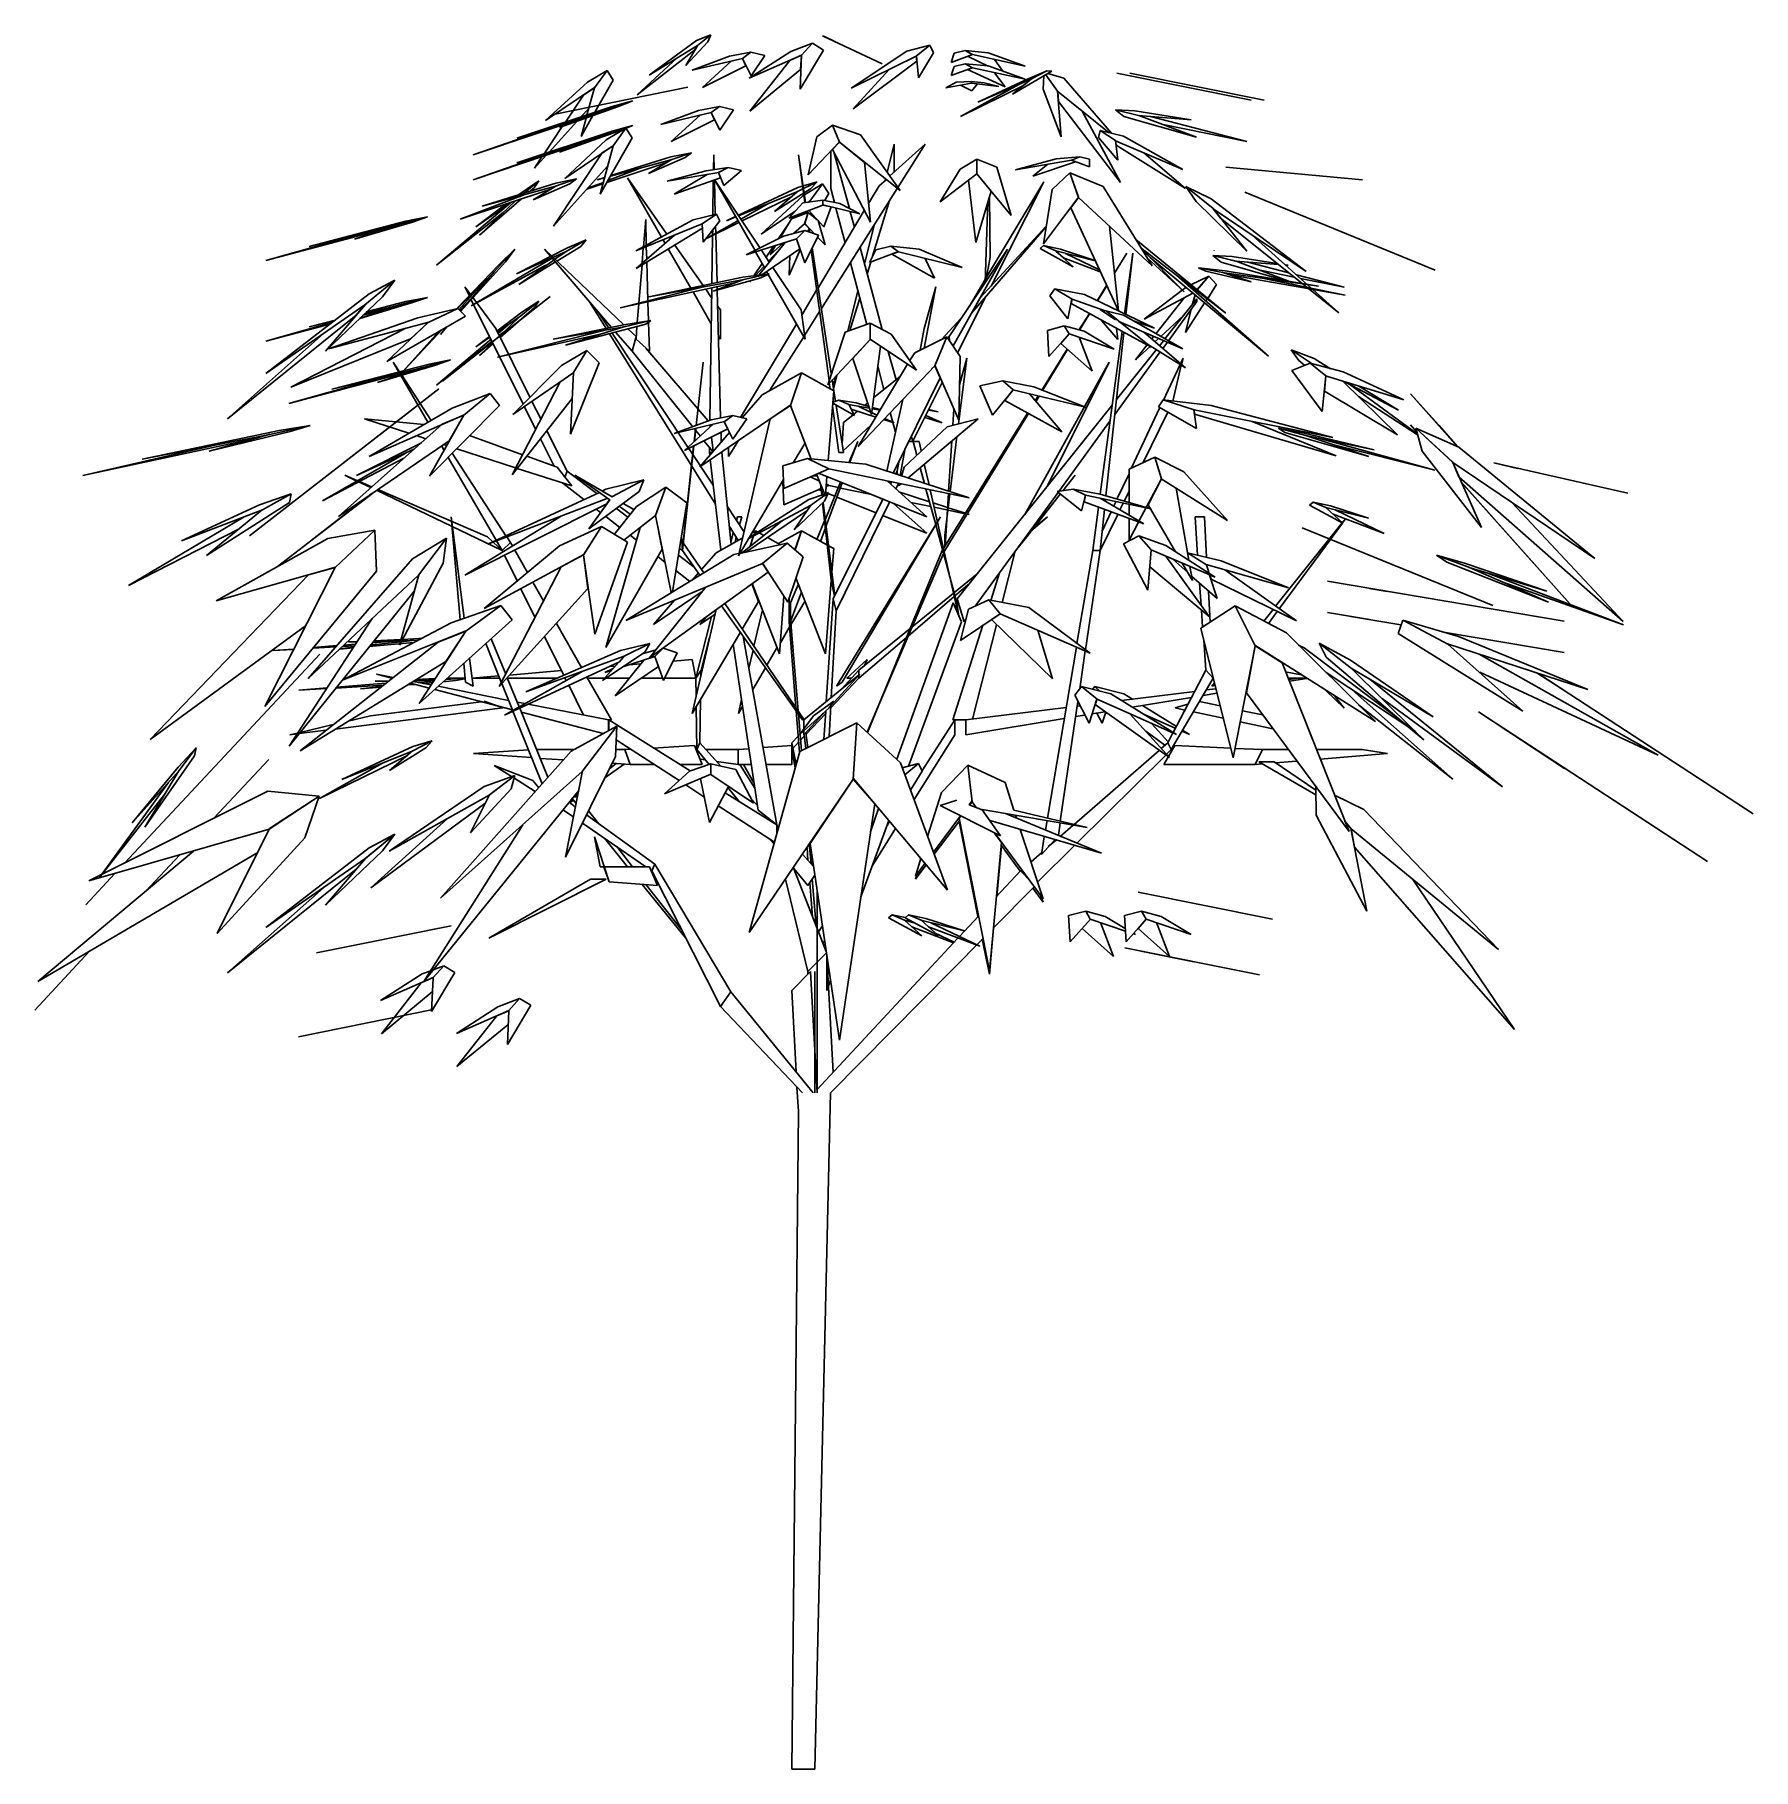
# Model space of a CAD drawing. Extents: x -0.0112 to 0.0139, y 0 to 0.0253.
import ezdxf

# ---------------------------------------------------------------- set-up
doc = ezdxf.new("R2010")
doc.units = 0
doc.layers.get('0').update_dxf_attribs({"linetype": 'CONTINUOUS'})

msp = doc.modelspace()

# ---------------------------------------------------------------- linework, layer by layer
at = {"color": 0, "linetype": 'BYBLOCK'}
for p, q in [((-0.001351, 0.025339), (-0.001561, 0.025253)), ((-0.001545, 0.025183), (-0.001351, 0.025339)), ((-0.001396, 0.025233), (-0.001351, 0.025339)), ((-0.002425, 0.02446), (-0.001582, 0.025117)), ((-0.001561, 0.025253), (-0.002252, 0.024747)), ((-0.002252, 0.024747), (-0.001545, 0.025183)), ((-0.001717, 0.024887), (-0.001396, 0.025233)), ((-0.00154, 0.025186), (-0.001717, 0.024887)), ((-0.001582, 0.025117), (-0.001545, 0.025183)), ((-0.000792, 0.024705), (-0.000183, 0.025095)), ((-0.000183, 0.025095), (0.000134, 0.025213)), ((0.000294, 0.025114), (-0.000047, 0.024544)), ((-0.000027, 0.025038), (0.000134, 0.025213)), ((0.000134, 0.025213), (-0.000027, 0.02504)), ((0.000134, 0.025213), (0.000294, 0.025114)), ((0.001154, 0.024912), (0.000282, 0.025324)), ((0.000282, 0.025324), (0.000311, 0.025312)), ((0.000311, 0.025312), (0.000459, 0.02524)), ((0.000459, 0.02524), (0.000463, 0.025238)), ((0.000463, 0.025238), (0.000463, 0.025243)), ((0.000701, 0.024559), (0.001512, 0.025097)), ((0.001512, 0.025097), (0.001849, 0.025188)), ((0.001849, 0.025188), (0.001647, 0.025023)), ((0.001849, 0.025188), (0.001902, 0.025075)), ((0.002203, 0.025067), (0.002363, 0.025107)), ((0.002363, 0.025107), (0.002466, 0.025048)), ((0.0027, 0.025075), (0.002363, 0.025107)), ((0.002363, 0.025107), (0.00247, 0.025048)), ((-0.001841, 0.025001), (-0.002425, 0.02446)), ((-0.001076, 0.025023), (-0.001623, 0.024821)), ((-0.001623, 0.024821), (-0.000886, 0.024993)), ((-0.001471, 0.024569), (-0.001055, 0.024954)), ((-0.000841, 0.024885), (-0.001471, 0.024569)), ((-0.000767, 0.025085), (-0.001076, 0.025023)), ((-0.000886, 0.024993), (-0.000767, 0.025085)), ((-0.000886, 0.024993), (-0.000841, 0.024885)), ((-0.000886, 0.024993), (-0.000763, 0.024737)), ((-0.000027, 0.02504), (-0.000792, 0.024705)), ((-0.000199, 0.024964), (-0.000779, 0.024221)), ((-0.000561, 0.025033), (-0.000767, 0.025085)), ((-0.000763, 0.024737), (-0.000561, 0.025033)), ((-0.000027, 0.025038), (-0.000199, 0.024964)), ((-0.000047, 0.024544), (-0.000027, 0.025038)), ((-0.000039, 0.02483), (-0.000027, 0.025038)), ((0.001647, 0.025023), (0.000701, 0.024559)), ((0.000726, 0.024255), (0.001656, 0.024954)), ((0.001656, 0.024954), (0.001647, 0.025023)), ((0.00168, 0.02471), (0.001651, 0.025025)), ((0.001902, 0.025075), (0.00168, 0.02471)), ((0.002157, 0.024934), (0.002203, 0.025067)), ((0.00247, 0.025048), (0.002157, 0.024934)), ((0.002157, 0.024742), (0.002203, 0.024875)), ((0.002466, 0.024855), (0.002157, 0.024742)), ((0.002203, 0.024875), (0.002363, 0.024914)), ((0.00247, 0.024855), (0.002363, 0.024914)), ((0.002363, 0.024914), (0.0027, 0.024882)), ((0.002396, 0.025023), (0.0027, 0.02488)), ((0.00247, 0.024855), (0.002396, 0.02483)), ((0.002466, 0.025048), (0.00247, 0.025048)), ((0.00247, 0.025048), (0.003239, 0.02488)), ((0.003239, 0.024687), (0.00247, 0.024855)), ((0.003239, 0.02488), (0.0027, 0.025075)), ((0.0027, 0.024882), (0.003239, 0.024687)), ((0.002791, 0.024976), (0.002918, 0.024801)), ((-0.003762, 0.024083), (-0.003153, 0.024645)), ((-0.003153, 0.024645), (-0.002865, 0.024816)), ((-0.00305, 0.024561), (-0.002865, 0.024816)), ((-0.002774, 0.024675), (-0.003042, 0.024206)), ((-0.002865, 0.024816), (-0.002774, 0.024675)), ((-0.000039, 0.02483), (-0.000779, 0.024221)), ((0.001253, 0.024828), (0.000726, 0.024255)), ((0.002231, 0.024643), (0.002079, 0.024561)), ((0.002079, 0.024561), (0.002454, 0.024631)), ((0.002454, 0.024655), (0.002231, 0.024643)), ((0.002297, 0.024142), (0.003157, 0.024616)), ((0.002462, 0.024517), (0.002297, 0.024601)), ((0.003215, 0.024598), (0.002297, 0.024142)), ((0.002396, 0.02483), (0.002947, 0.024576)), ((0.002639, 0.024638), (0.002454, 0.024655)), ((0.002454, 0.024631), (0.002454, 0.024655)), ((0.002454, 0.024631), (0.002857, 0.024584)), ((0.002544, 0.024621), (0.002462, 0.024517)), ((0.003338, 0.024695), (0.002548, 0.024352)), ((0.002548, 0.024352), (0.003239, 0.024677)), ((0.002857, 0.024584), (0.002639, 0.024638)), ((0.002947, 0.024576), (0.002791, 0.024784)), ((0.00363, 0.024808), (0.003054, 0.02447)), ((0.003054, 0.02447), (0.003334, 0.024692)), ((0.003215, 0.024598), (0.003334, 0.024692)), ((0.003239, 0.024677), (0.003511, 0.024791)), ((0.003334, 0.024692), (0.003556, 0.024811)), ((0.003334, 0.024692), (0.003338, 0.024695)), ((0.003511, 0.024737), (0.003502, 0.024544)), ((0.003511, 0.024789), (0.003515, 0.024793)), ((0.003511, 0.024791), (0.003511, 0.024789)), ((0.003515, 0.024791), (0.003556, 0.024811)), ((0.003515, 0.024793), (0.003519, 0.024791)), ((0.003515, 0.024789), (0.003515, 0.024793)), ((0.003519, 0.024791), (0.003515, 0.024791)), ((0.003712, 0.024512), (0.00354, 0.024754)), ((0.003556, 0.024811), (0.00363, 0.024808)), ((0.003572, 0.024774), (0.003803, 0.024702)), ((0.003803, 0.024702), (0.004502, 0.023898)), ((0.004576, 0.024776), (0.006538, 0.024384)), ((0.004769, 0.024776), (0.006731, 0.024384)), ((-0.00305, 0.024566), (-0.003762, 0.024083)), ((-0.001684, 0.024571), (-0.003646, 0.024174)), ((-0.003474, 0.024063), (-0.00321, 0.024455)), ((-0.00321, 0.024455), (-0.00305, 0.024561)), ((-0.003161, 0.024167), (-0.00305, 0.024561)), ((-0.00305, 0.024561), (-0.00305, 0.024566)), ((-0.002906, 0.024233), (-0.002491, 0.024374)), ((-0.002791, 0.02429), (-0.002491, 0.024374)), ((-0.002491, 0.024374), (-0.002713, 0.024285)), ((0.003502, 0.024544), (0.003766, 0.023846)), ((0.003766, 0.023846), (0.003712, 0.024512)), ((0.004465, 0.023907), (0.003716, 0.02451)), ((0.003716, 0.02451), (0.003725, 0.024362)), ((0.003725, 0.024362), (0.00463, 0.023182)), ((-0.004819, 0.023582), (-0.00305, 0.024179)), ((-0.002791, 0.02429), (-0.004181, 0.023828)), ((-0.004181, 0.023828), (-0.002906, 0.024233)), ((-0.003305, 0.024073), (-0.003712, 0.023624)), ((-0.002713, 0.024285), (-0.00356, 0.023981)), ((-0.00356, 0.023981), (-0.002898, 0.024236)), ((-0.00328, 0.0241), (-0.003297, 0.024083)), ((-0.003264, 0.02412), (-0.003264, 0.02412)), ((-0.003132, 0.024263), (-0.003247, 0.024139)), ((-0.003071, 0.024157), (-0.003243, 0.023853)), ((-0.003243, 0.023853), (-0.003173, 0.02412)), ((-0.003169, 0.024132), (-0.003165, 0.024139)), ((-0.003165, 0.024149), (-0.003165, 0.024152)), ((-0.003062, 0.024174), (-0.003062, 0.024172)), ((-0.003054, 0.024186), (-0.003054, 0.024186)), ((-0.002079, 0.024028), (-0.001532, 0.024231)), ((-0.001343, 0.024201), (-0.002079, 0.024028)), ((-0.001927, 0.023777), (-0.001508, 0.024162)), ((-0.001298, 0.024093), (-0.001927, 0.023777)), ((-0.001532, 0.024231), (-0.001224, 0.024292)), ((-0.001343, 0.024201), (-0.001224, 0.024292)), ((-0.00122, 0.023944), (-0.001343, 0.024201)), ((-0.001298, 0.024093), (-0.001343, 0.024201)), ((-0.001224, 0.024292), (-0.001018, 0.024241)), ((-0.001018, 0.024241), (-0.00122, 0.023944)), ((0.00463, 0.023182), (0.004074, 0.024221)), ((0.004683, 0.024144), (0.00456, 0.024241)), ((0.00456, 0.024241), (0.004897, 0.024159)), ((0.004843, 0.024228), (0.00456, 0.024241)), ((0.00574, 0.023841), (0.004683, 0.024144)), ((0.005662, 0.024097), (0.004843, 0.024228)), ((0.004897, 0.024159), (0.005662, 0.024097)), ((0.004901, 0.024159), (0.00574, 0.023841)), ((0.006476, 0.023779), (0.00507, 0.024144)), ((-0.003441, 0.024063), (-0.004819, 0.023582)), ((-0.00305, 0.023819), (-0.004819, 0.023221)), ((-0.004181, 0.023468), (-0.002791, 0.02393)), ((-0.002906, 0.023873), (-0.004181, 0.023468)), ((-0.003786, 0.023599), (-0.003519, 0.023996)), ((-0.002713, 0.023925), (-0.00356, 0.023621)), ((-0.00356, 0.023621), (-0.002898, 0.023875)), ((-0.003519, 0.023996), (-0.003498, 0.024026)), ((-0.003486, 0.024048), (-0.003482, 0.024048)), ((-0.002499, 0.023831), (-0.002964, 0.023009)), ((-0.002491, 0.024014), (-0.002906, 0.023873)), ((-0.002877, 0.023801), (-0.002589, 0.023972)), ((-0.002791, 0.02393), (-0.002491, 0.024014)), ((-0.002774, 0.023717), (-0.002589, 0.023972)), ((-0.002491, 0.024014), (-0.002713, 0.023925)), ((-0.002589, 0.023972), (-0.002499, 0.023831)), ((0.000072, 0.023293), (0.000199, 0.023848)), ((0.000199, 0.023848), (0.000426, 0.024019)), ((0.000426, 0.024019), (0.000833, 0.023878)), ((0.000529, 0.023767), (0.000426, 0.024019)), ((0.000833, 0.023878), (0.001413, 0.023063)), ((0.004313, 0.023838), (0.004337, 0.02394)), ((0.004593, 0.023505), (0.004313, 0.023838)), ((0.00456, 0.023791), (0.004337, 0.02394)), ((0.004337, 0.02394), (0.004675, 0.023858)), ((0.004675, 0.023858), (0.005543, 0.023369)), ((0.005255, 0.024026), (0.006476, 0.023779)), ((-0.004819, 0.023221), (-0.003441, 0.023703)), ((-0.003749, 0.023582), (-0.003926, 0.023387)), ((-0.003799, 0.023577), (-0.00379, 0.023592)), ((-0.00372, 0.023614), (-0.003733, 0.023599)), ((-0.003646, 0.02254), (-0.002935, 0.023611)), ((-0.003482, 0.023239), (-0.002877, 0.023801)), ((-0.00277, 0.023722), (-0.003482, 0.023239)), ((-0.002964, 0.023009), (-0.002774, 0.023717)), ((-0.002935, 0.023611), (-0.002774, 0.023717)), ((-0.001935, 0.02351), (-0.001631, 0.023614)), ((-0.001935, 0.023557), (-0.001631, 0.023614)), ((-0.001726, 0.023545), (-0.001631, 0.023614)), ((-0.001306, 0.023582), (-0.00131, 0.023364)), ((-0.001302, 0.023364), (-0.001306, 0.023582)), ((-0.000072, 0.023582), (0.000023, 0.022886)), ((0.000031, 0.022888), (-0.000072, 0.023582)), ((0.000524, 0.023769), (0.000072, 0.023293)), ((0.000401, 0.023638), (0.000401, 0.023091)), ((0.000426, 0.023661), (0.000529, 0.023767)), ((0.000981, 0.022602), (0.000426, 0.023661)), ((0.000434, 0.023671), (0.000434, 0.023673)), ((0.000673, 0.022799), (0.00045, 0.023609)), ((0.001413, 0.023063), (0.000529, 0.023767)), ((0.000529, 0.023767), (0.000895, 0.023471)), ((0.001224, 0.023325), (0.001327, 0.02374)), ((0.001779, 0.02374), (0.001261, 0.023271)), ((0.001327, 0.02374), (0.001327, 0.023327)), ((0.00138, 0.023108), (0.001779, 0.02374)), ((0.004593, 0.023505), (0.00456, 0.023791)), ((0.005543, 0.023369), (0.00456, 0.023789)), ((0.00456, 0.023789), (0.004568, 0.023727)), ((0.004568, 0.023727), (0.00558, 0.023093)), ((0.00558, 0.023093), (0.004971, 0.023614)), ((-0.003926, 0.023387), (-0.003811, 0.023562)), ((-0.002857, 0.023419), (-0.003646, 0.02254)), ((-0.002005, 0.023466), (-0.002869, 0.023179)), ((-0.002853, 0.023207), (-0.002384, 0.023387)), ((-0.002816, 0.023271), (-0.001935, 0.02351)), ((-0.001935, 0.023557), (-0.002811, 0.023281)), ((-0.00226, 0.023313), (-0.001726, 0.023545)), ((-0.00226, 0.023313), (-0.001931, 0.023513)), ((-0.001935, 0.02351), (-0.002005, 0.023466)), ((-0.001417, 0.02335), (-0.001989, 0.023197)), ((-0.001989, 0.023197), (-0.001232, 0.023327)), ((-0.001096, 0.023397), (-0.001417, 0.02335)), ((-0.001236, 0.023327), (-0.001096, 0.023397)), ((-0.001232, 0.023327), (-0.001236, 0.023327)), ((-0.001236, 0.023327), (-0.001207, 0.023246)), ((-0.001236, 0.023327), (-0.001162, 0.023135)), ((-0.001162, 0.023135), (-0.000903, 0.023357)), ((-0.000903, 0.023357), (-0.001096, 0.023397)), ((0.000895, 0.023471), (0.000981, 0.022602)), ((0.002289, 0.023374), (0.001997, 0.022896)), ((0.002536, 0.02352), (0.002289, 0.023374)), ((0.002828, 0.023402), (0.002536, 0.02352)), ((0.002536, 0.02352), (0.002536, 0.023305)), ((0.003034, 0.022698), (0.002828, 0.023402)), ((0.003692, 0.023527), (0.003099, 0.023364)), ((0.003099, 0.023364), (0.003914, 0.023505)), ((0.003354, 0.023271), (0.003976, 0.023483)), ((0.003572, 0.023446), (0.003354, 0.023271)), ((0.003634, 0.023078), (0.003893, 0.02332)), ((0.004037, 0.023555), (0.003692, 0.023527)), ((0.003893, 0.02332), (0.004379, 0.023123)), ((0.004021, 0.022962), (0.003893, 0.02332)), ((0.003893, 0.02332), (0.004021, 0.022967)), ((0.003914, 0.023505), (0.004037, 0.023555)), ((0.003914, 0.023505), (0.004181, 0.023409)), ((0.004181, 0.02352), (0.004037, 0.023555)), ((0.004181, 0.023409), (0.004181, 0.02352)), ((0.006172, 0.023404), (0.008167, 0.023221)), ((-0.003688, 0.023083), (-0.005012, 0.022644)), ((-0.003614, 0.023172), (-0.004691, 0.022834)), ((-0.004691, 0.022834), (-0.003618, 0.023125)), ((-0.003864, 0.023202), (-0.004111, 0.023036)), ((-0.004078, 0.023026), (-0.003864, 0.023202)), ((-0.00393, 0.0231), (-0.003984, 0.023056)), ((-0.003408, 0.02316), (-0.003943, 0.022928)), ((-0.003943, 0.022928), (-0.003614, 0.023128)), ((-0.003864, 0.023202), (-0.00393, 0.0231)), ((-0.003618, 0.023125), (-0.003688, 0.023083)), ((-0.003618, 0.023125), (-0.003313, 0.023231)), ((-0.003614, 0.023128), (-0.003618, 0.023125)), ((-0.003313, 0.023231), (-0.003614, 0.023172)), ((-0.003313, 0.023231), (-0.003408, 0.02316)), ((-0.003161, 0.023083), (-0.002927, 0.02316)), ((-0.002918, 0.023182), (-0.003149, 0.023095)), ((-0.002902, 0.023253), (-0.003009, 0.023219)), ((-0.003009, 0.023219), (-0.002902, 0.023248)), ((-0.002071, 0.022382), (-0.002565, 0.023248)), ((-0.002565, 0.023248), (-0.001993, 0.022427)), ((-0.001886, 0.023007), (-0.001405, 0.023298)), ((-0.001207, 0.023246), (-0.001886, 0.023007)), ((-0.001322, 0.022701), (-0.001314, 0.023209)), ((-0.001298, 0.023214), (-0.001285, 0.02271)), ((-0.000631, 0.022222), (-0.00129, 0.023216)), ((-0.00129, 0.023216), (-0.000705, 0.022185)), ((-0.00008, 0.023108), (-0.000948, 0.022703)), ((0.000105, 0.023088), (-0.000422, 0.022757)), ((-0.000093, 0.023041), (0.000204, 0.023189)), ((-0.00008, 0.023108), (0.000204, 0.023189)), ((0.000282, 0.02316), (-0.000006, 0.022987)), ((0.000097, 0.022905), (0.000282, 0.02316)), ((0.000282, 0.02316), (0.000097, 0.022908)), ((0.000105, 0.023088), (0.000204, 0.023189)), ((0.001372, 0.023093), (0.000265, 0.021338)), ((0.000282, 0.02316), (0.000372, 0.023019)), ((0.000401, 0.023091), (0.000455, 0.022886)), ((0.001109, 0.02313), (0.000952, 0.022871)), ((0.001211, 0.023221), (0.001109, 0.02313)), ((0.001195, 0.023209), (0.001199, 0.023231)), ((0.001997, 0.022896), (0.002536, 0.023308)), ((0.002412, 0.023214), (0.002536, 0.023305)), ((0.002519, 0.022301), (0.002412, 0.023214)), ((0.002536, 0.023308), (0.002536, 0.023305)), ((0.002536, 0.023305), (0.002742, 0.023051)), ((0.002536, 0.023305), (0.003034, 0.022698)), ((0.002676, 0.021797), (0.003511, 0.023189)), ((0.0027, 0.023095), (0.0027, 0.023098)), ((0.002713, 0.023081), (0.002713, 0.023083)), ((0.003511, 0.023189), (0.002742, 0.021667)), ((0.003507, 0.022286), (0.003634, 0.023078)), ((0.004379, 0.023123), (0.005094, 0.021963)), ((0.005954, 0.022942), (0.005588, 0.023123)), ((0.005588, 0.023123), (0.005983, 0.022799)), ((0.005736, 0.022903), (0.005588, 0.023123)), ((-0.004276, 0.022883), (-0.005358, 0.02197)), ((-0.005012, 0.022644), (-0.004066, 0.023004)), ((-0.004259, 0.022893), (-0.004782, 0.022533)), ((-0.004782, 0.022533), (-0.004337, 0.022868)), ((-0.004115, 0.02294), (-0.004728, 0.022409)), ((-0.004728, 0.022409), (-0.004202, 0.022913)), ((-0.004276, 0.022883), (-0.004263, 0.022891)), ((-0.004206, 0.022965), (-0.004247, 0.022935)), ((-0.004111, 0.023036), (-0.004161, 0.022999)), ((-0.00414, 0.022975), (-0.004124, 0.022987)), ((-0.004119, 0.022987), (-0.004136, 0.022977)), ((-0.004124, 0.022987), (-0.004124, 0.022987)), ((-0.004124, 0.022987), (-0.004119, 0.022987)), ((-0.003326, 0.023029), (-0.00333, 0.023026)), ((-0.00333, 0.023026), (-0.003322, 0.023029)), ((-0.000944, 0.022693), (-0.000093, 0.023041)), ((-0.000911, 0.022646), (-0.00052, 0.022866)), ((-0.000162, 0.022977), (-0.000891, 0.022619)), ((-0.000006, 0.022987), (-0.000615, 0.022424)), ((-0.000422, 0.022757), (-0.000088, 0.023041)), ((-0.000006, 0.022883), (-0.000212, 0.022659)), ((-0.000212, 0.022659), (0.000286, 0.022851)), ((-0.000093, 0.023041), (-0.000162, 0.022977)), ((-0.000088, 0.023041), (-0.000093, 0.023041)), ((0.000286, 0.02292), (-0.000006, 0.022883)), ((0.000097, 0.022908), (0.000072, 0.022893)), ((0.000076, 0.022893), (0.000097, 0.022905)), ((0.000097, 0.022905), (0.000093, 0.022896)), ((0.000097, 0.022908), (0.000097, 0.022905)), ((0.000533, 0.022873), (0.000286, 0.02292)), ((0.000286, 0.022851), (0.000286, 0.02292)), ((0.000286, 0.022854), (0.000825, 0.02272)), ((0.000286, 0.022851), (0.000409, 0.022824)), ((0.000409, 0.022824), (0.000302, 0.022533)), ((0.000372, 0.023019), (0.000311, 0.022913)), ((0.000825, 0.02272), (0.000533, 0.022873)), ((0.00101, 0.022103), (0.001261, 0.022918)), ((0.002742, 0.023051), (0.002519, 0.022301)), ((0.002696, 0.022901), (0.002655, 0.021721)), ((0.002729, 0.022089), (0.002717, 0.02297)), ((0.004021, 0.022967), (0.003507, 0.022286)), ((0.003906, 0.022812), (0.004021, 0.022962)), ((0.003906, 0.022812), (0.004605, 0.021304)), ((0.005094, 0.021963), (0.004021, 0.022962)), ((0.006476, 0.022177), (0.005736, 0.022903)), ((0.007344, 0.021879), (0.005954, 0.022942)), ((0.009228, 0.021901), (0.006448, 0.023039)), ((0.006448, 0.023039), (0.006719, 0.022925)), ((-0.005802, 0.022617), (-0.007217, 0.022246)), ((-0.007217, 0.022246), (-0.005909, 0.022565)), ((-0.005707, 0.022602), (-0.006555, 0.02235)), ((-0.006555, 0.02235), (-0.005905, 0.022567)), ((-0.005909, 0.022565), (-0.005489, 0.022678)), ((-0.005905, 0.022567), (-0.005909, 0.022565)), ((-0.005489, 0.022678), (-0.005802, 0.022617)), ((-0.005489, 0.022678), (-0.005707, 0.022602)), ((-0.005358, 0.02197), (-0.004383, 0.02274)), ((-0.001606, 0.022636), (-0.002445, 0.02218)), ((-0.002445, 0.02218), (-0.001475, 0.022575)), ((-0.002301, 0.022639), (-0.002334, 0.022239)), ((-0.002293, 0.022264), (-0.002301, 0.022639)), ((-0.001265, 0.022715), (-0.001606, 0.022636)), ((-0.001475, 0.022575), (-0.001265, 0.022715)), ((-0.001462, 0.022308), (-0.001475, 0.022575)), ((-0.00122, 0.022619), (-0.001462, 0.022308)), ((-0.000956, 0.022622), (-0.001425, 0.022358)), ((-0.001425, 0.022355), (-0.00094, 0.022594)), ((-0.00122, 0.022619), (-0.001265, 0.022715)), ((-0.000989, 0.022683), (-0.001121, 0.022622)), ((-0.001121, 0.022622), (-0.000985, 0.022676)), ((-0.000615, 0.022424), (-0.000117, 0.022762)), ((-0.000224, 0.022562), (-0.00036, 0.02236)), ((-0.000171, 0.022649), (-0.000339, 0.02237)), ((0.000072, 0.02274), (-0.000171, 0.022649)), ((-0.000162, 0.022651), (-0.000142, 0.022686)), ((-0.000142, 0.022434), (0.000019, 0.022577)), ((0.000002, 0.022562), (0.000002, 0.022562)), ((0.000019, 0.022577), (0.000072, 0.02274)), ((0.000088, 0.022508), (0.000019, 0.022577)), ((0.000072, 0.02274), (0.000023, 0.02258)), ((0.000023, 0.02258), (0.000162, 0.022429)), ((0.000039, 0.022755), (0.000043, 0.022728)), ((0.000051, 0.022673), (0.000047, 0.022676)), ((0.000056, 0.022762), (0.000051, 0.02275)), ((0.000051, 0.022747), (0.000056, 0.022762)), ((0.000056, 0.022733), (0.000051, 0.02276)), ((0.00006, 0.022706), (0.00006, 0.022703)), ((0.000204, 0.022636), (0.000072, 0.02274)), ((0.000302, 0.022533), (0.00008, 0.022772)), ((0.000171, 0.022669), (0.000167, 0.022664)), ((0.000319, 0.022269), (0.000216, 0.022624)), ((0.000891, 0.02277), (0.00022, 0.021647)), ((0.000475, 0.022804), (0.000611, 0.022298)), ((0.000747, 0.022525), (0.000685, 0.022752)), ((0.000895, 0.021985), (0.001035, 0.022557)), ((0.005983, 0.022799), (0.006476, 0.022177)), ((0.006094, 0.022659), (0.005987, 0.022797)), ((0.005987, 0.022797), (0.007344, 0.021879)), ((0.007353, 0.021649), (0.006094, 0.022659)), ((-0.006053, 0.022518), (-0.00785, 0.022039)), ((-0.00785, 0.022039), (-0.00646, 0.022432)), ((-0.003461, 0.022172), (-0.003169, 0.02234)), ((-0.003441, 0.022227), (-0.003169, 0.02234)), ((-0.003169, 0.02234), (-0.003247, 0.022246)), ((-0.001471, 0.022515), (-0.002441, 0.021923)), ((-0.002441, 0.021923), (-0.001882, 0.022409)), ((-0.002018, 0.022291), (-0.002046, 0.02234)), ((-0.001956, 0.022377), (-0.001944, 0.022358)), ((-0.001425, 0.022358), (-0.001425, 0.022355)), ((-0.001327, 0.022404), (-0.001335, 0.021701)), ((-0.001322, 0.022488), (-0.001327, 0.022414)), ((-0.001277, 0.022439), (-0.001281, 0.022543)), ((-0.001257, 0.021718), (-0.001277, 0.022429)), ((-0.000833, 0.022121), (-0.00029, 0.022395)), ((-0.000101, 0.022358), (-0.000833, 0.022121)), ((-0.000648, 0.021824), (-0.000265, 0.022303)), ((-0.00029, 0.022395), (0.000023, 0.022478)), ((-0.000261, 0.022303), (-0.000257, 0.022306)), ((-0.000191, 0.022325), (-0.000191, 0.022328)), ((0.000023, 0.022478), (-0.000101, 0.022358)), ((-0.000101, 0.022355), (-0.000051, 0.022209)), ((0.000023, 0.022007), (-0.000101, 0.022355)), ((0.000023, 0.022478), (0.000224, 0.022409)), ((0.000224, 0.022409), (0.000023, 0.022007)), ((0.000068, 0.022528), (0.000072, 0.022523)), ((0.000068, 0.022461), (0.000088, 0.022508)), ((0.00008, 0.022456), (0.000076, 0.022481)), ((0.000088, 0.022508), (0.000097, 0.022451)), ((0.000208, 0.022382), (0.000319, 0.022269)), ((0.002458, 0.021272), (0.003544, 0.022525)), ((0.003544, 0.022535), (0.002581, 0.021494)), ((0.004605, 0.021304), (0.004469, 0.022543)), ((0.006168, 0.021272), (0.004856, 0.022345)), ((0.006555, 0.022412), (0.007418, 0.021634)), ((-0.003667, 0.022074), (-0.004852, 0.021378)), ((-0.004214, 0.022205), (-0.004514, 0.021876)), ((-0.00444, 0.021982), (-0.004214, 0.022205)), ((-0.00435, 0.022022), (-0.004214, 0.022205)), ((-0.003441, 0.022227), (-0.004189, 0.021847)), ((-0.004189, 0.021847), (-0.003671, 0.022079)), ((-0.004152, 0.021691), (-0.003642, 0.022047)), ((-0.002622, 0.021101), (-0.003778, 0.022207)), ((-0.003778, 0.022207), (-0.002803, 0.021064)), ((-0.003655, 0.022086), (-0.003461, 0.022172)), ((-0.003651, 0.022084), (-0.003626, 0.022098)), ((-0.003626, 0.022059), (-0.003465, 0.02217)), ((-0.003247, 0.022246), (-0.003597, 0.022032)), ((-0.003465, 0.02217), (-0.003461, 0.022172)), ((-0.002338, 0.022224), (-0.002355, 0.022)), ((-0.002285, 0.022059), (-0.002293, 0.022242)), ((-0.001972, 0.022209), (-0.001643, 0.021637)), ((-0.001462, 0.021676), (-0.001878, 0.022266)), ((-0.000697, 0.022165), (-0.000561, 0.021928)), ((-0.000496, 0.022017), (-0.000611, 0.022192)), ((-0.000051, 0.022209), (-0.000607, 0.021829)), ((-0.000541, 0.022089), (-0.000434, 0.022249)), ((-0.000306, 0.022251), (-0.000504, 0.022034)), ((-0.000294, 0.022293), (-0.000483, 0.022123)), ((-0.000483, 0.022123), (-0.000405, 0.022259)), ((-0.000047, 0.022195), (-0.000204, 0.021824)), ((-0.000204, 0.021824), (-0.000195, 0.022111)), ((0.000376, 0.020287), (0.000113, 0.022195)), ((0.00013, 0.022227), (0.000409, 0.020391)), ((0.000829, 0.022229), (0.001154, 0.02103)), ((0.000965, 0.02201), (0.001059, 0.022195)), ((0.001388, 0.02217), (0.000965, 0.02201)), ((0.001059, 0.022195), (0.001277, 0.022251)), ((0.001277, 0.022251), (0.001392, 0.022168)), ((0.001693, 0.022205), (0.001277, 0.022251)), ((0.001392, 0.022168), (0.001294, 0.022133)), ((0.001294, 0.022133), (0.001915, 0.021783)), ((0.001392, 0.022168), (0.002318, 0.021936)), ((0.002318, 0.021936), (0.001693, 0.022205)), ((0.001915, 0.021783), (0.001779, 0.022069)), ((0.00298, 0.022207), (0.002129, 0.020929)), ((0.002186, 0.020785), (0.00298, 0.022207)), ((0.002667, 0.021741), (0.002729, 0.022089)), ((0.003507, 0.022259), (0.003457, 0.022214)), ((0.003457, 0.022214), (0.003943, 0.02195)), ((0.003688, 0.02218), (0.003507, 0.022259)), ((0.003507, 0.022259), (0.003758, 0.022205)), ((0.004263, 0.022037), (0.003688, 0.02218)), ((0.003943, 0.02195), (0.003688, 0.022177)), ((0.003688, 0.022177), (0.003799, 0.022081)), ((0.003758, 0.022205), (0.004259, 0.022042)), ((0.003799, 0.022081), (0.004337, 0.021876)), ((0.004325, 0.021903), (0.003827, 0.022143)), ((0.004543, 0.021854), (0.004724, 0.022148)), ((0.004691, 0.021262), (0.004811, 0.022148)), ((0.004811, 0.022148), (0.004712, 0.021249)), ((0.00493, 0.022222), (0.00493, 0.022227)), ((0.00493, 0.022227), (0.006168, 0.021272)), ((0.005563, 0.021583), (0.00493, 0.022222)), ((0.005563, 0.021583), (0.00502, 0.022079)), ((0.005066, 0.022086), (0.006793, 0.020642)), ((0.006312, 0.022032), (0.005979, 0.022113)), ((0.005979, 0.022113), (0.006263, 0.022101)), ((0.006102, 0.022017), (0.005979, 0.022113)), ((0.005979, 0.022113), (0.00632, 0.022032)), ((0.005999, 0.022185), (0.005999, 0.02219)), ((0.006263, 0.022101), (0.006921, 0.021995)), ((-0.00444, 0.021982), (-0.005057, 0.021338)), ((-0.005049, 0.021338), (-0.00451, 0.021881)), ((-0.004514, 0.021876), (-0.005008, 0.021301)), ((-0.005004, 0.021294), (-0.00435, 0.022022)), ((-0.004852, 0.021378), (-0.003758, 0.02197)), ((-0.003618, 0.022019), (-0.004152, 0.021691)), ((-0.002355, 0.021975), (-0.0024, 0.021417)), ((-0.002268, 0.021449), (-0.002285, 0.022019)), ((-0.002256, 0.021511), (-0.000882, 0.021797)), ((-0.0005, 0.021844), (-0.000886, 0.021758)), ((-0.000882, 0.021797), (-0.0005, 0.021844)), ((-0.000603, 0.021997), (-0.000722, 0.021817)), ((-0.000722, 0.021795), (-0.000722, 0.021792)), ((-0.000697, 0.02182), (-0.000578, 0.021953)), ((-0.00066, 0.021807), (-0.00066, 0.021807)), ((-0.000631, 0.021815), (-0.000631, 0.021815)), ((-0.000619, 0.021785), (-0.0005, 0.021844)), ((-0.000537, 0.021879), (-0.000512, 0.021842)), ((-0.000512, 0.021842), (-0.000512, 0.021837)), ((-0.000512, 0.021837), (0.000027, 0.020889)), ((-0.000031, 0.021321), (-0.000446, 0.02194)), ((0.000928, 0.021106), (0.000689, 0.022007)), ((0.000932, 0.021844), (0.000985, 0.022017)), ((0.006793, 0.020642), (0.005448, 0.021827)), ((0.005658, 0.021686), (0.005921, 0.02181)), ((0.005748, 0.021612), (0.005921, 0.02181)), ((0.005921, 0.02181), (0.005752, 0.02161)), ((0.005769, 0.021931), (0.005876, 0.021884)), ((0.00616, 0.021891), (0.005769, 0.021931)), ((0.005769, 0.021931), (0.006151, 0.021861)), ((0.005876, 0.021884), (0.006542, 0.021728)), ((0.005921, 0.02181), (0.006036, 0.021689)), ((0.007052, 0.021741), (0.006102, 0.022017)), ((0.006542, 0.021728), (0.006143, 0.021861)), ((0.006143, 0.021861), (0.006151, 0.021861)), ((0.006151, 0.021861), (0.007525, 0.021664)), ((0.007525, 0.021664), (0.00616, 0.021891)), ((0.006234, 0.021832), (0.007912, 0.021536)), ((0.006937, 0.02198), (0.006312, 0.022032)), ((0.00632, 0.022032), (0.007098, 0.021733)), ((0.006489, 0.022017), (0.007089, 0.021859)), ((0.007167, 0.021797), (0.00667, 0.021898)), ((0.007081, 0.02197), (0.00704, 0.021975)), ((0.00704, 0.021975), (0.007044, 0.021973)), ((0.007044, 0.021973), (0.007081, 0.02197)), ((0.0072, 0.021829), (0.007896, 0.021652)), ((-0.007846, 0.020391), (-0.006341, 0.021553)), ((-0.005966, 0.021753), (-0.006402, 0.021393)), ((-0.006341, 0.021553), (-0.005966, 0.021753)), ((-0.006147, 0.021511), (-0.005966, 0.021753)), ((-0.00465, 0.021741), (-0.005029, 0.021321)), ((-0.004876, 0.021523), (-0.004942, 0.021657)), ((-0.004942, 0.021657), (-0.00486, 0.021543)), ((-0.002676, 0.021348), (-0.000981, 0.021721)), ((-0.001458, 0.021654), (-0.002676, 0.021348)), ((-0.000886, 0.021758), (-0.002256, 0.021511)), ((-0.001635, 0.021622), (-0.001627, 0.02161)), ((-0.00161, 0.021583), (-0.001343, 0.021114)), ((-0.00145, 0.021654), (-0.00145, 0.021657)), ((-0.001339, 0.021496), (-0.001425, 0.021622)), ((-0.001335, 0.021642), (-0.001364, 0.019707)), ((-0.001335, 0.021676), (-0.001335, 0.021676)), ((-0.001314, 0.02159), (-0.000619, 0.021785)), ((-0.000882, 0.021758), (-0.001314, 0.02159)), ((-0.001257, 0.021689), (-0.001257, 0.021691)), ((-0.001257, 0.021612), (-0.001257, 0.021659)), ((-0.001257, 0.021605), (-0.001257, 0.021612)), ((-0.001207, 0.019741), (-0.001257, 0.021605)), ((-0.000886, 0.021758), (-0.000882, 0.021758)), ((-0.000767, 0.021743), (-0.000779, 0.021728)), ((-0.000779, 0.021728), (-0.000771, 0.021741)), ((-0.000738, 0.02179), (-0.000738, 0.02179)), ((0.000195, 0.021607), (-0.000023, 0.021242)), ((0.000652, 0.021008), (0.000796, 0.021595)), ((0.001763, 0.020761), (0.001935, 0.021657)), ((0.001935, 0.021657), (0.001767, 0.021047)), ((0.002425, 0.021373), (0.002655, 0.021763)), ((0.003601, 0.021526), (0.003675, 0.021627)), ((0.004107, 0.021543), (0.003675, 0.021627)), ((0.003675, 0.021627), (0.003926, 0.021476)), ((0.004107, 0.021543), (0.005127, 0.021052)), ((0.004292, 0.021452), (0.004428, 0.021676)), ((0.004432, 0.021671), (0.004296, 0.021449)), ((0.004979, 0.021183), (0.005534, 0.021605)), ((0.005687, 0.021565), (0.004979, 0.021183)), ((0.005534, 0.021607), (0.005588, 0.021647)), ((0.005625, 0.021669), (0.005641, 0.021676)), ((0.005678, 0.021395), (0.00572, 0.021538)), ((0.005736, 0.021595), (0.00572, 0.021585)), ((0.00572, 0.021585), (0.005736, 0.021592)), ((0.00572, 0.021538), (0.00572, 0.021536)), ((0.005728, 0.021575), (0.005736, 0.021592)), ((0.005736, 0.021592), (0.005732, 0.021575)), ((0.005736, 0.021592), (0.00574, 0.0216)), ((0.00574, 0.0216), (0.005736, 0.021595)), ((0.006036, 0.021689), (0.005905, 0.021486)), ((0.007912, 0.021536), (0.006727, 0.021778)), ((0.007126, 0.021721), (0.007155, 0.021713)), ((0.007155, 0.021713), (0.007139, 0.021718)), ((0.007896, 0.021652), (0.007258, 0.021778)), ((0.007821, 0.021277), (0.007377, 0.021629)), ((0.007439, 0.021617), (0.007821, 0.021277)), ((-0.006402, 0.021393), (-0.007846, 0.020391)), ((-0.006978, 0.020714), (-0.006147, 0.021511)), ((-0.006394, 0.021397), (-0.006978, 0.020714)), ((-0.006402, 0.021393), (-0.00653, 0.021244)), ((-0.005707, 0.021425), (-0.006476, 0.021195)), ((-0.005905, 0.02139), (-0.006472, 0.0212)), ((-0.006431, 0.02124), (-0.006053, 0.021341)), ((-0.006402, 0.021267), (-0.005909, 0.021388)), ((-0.005802, 0.021439), (-0.006382, 0.021289)), ((-0.005909, 0.021388), (-0.005489, 0.021501)), ((-0.005909, 0.021388), (-0.005905, 0.02139)), ((-0.005802, 0.021439), (-0.005489, 0.021501)), ((-0.005489, 0.021501), (-0.005707, 0.021425)), ((-0.005045, 0.021341), (-0.005629, 0.021203)), ((-0.005477, 0.021136), (-0.005045, 0.021341)), ((-0.003696, 0.021516), (-0.005267, 0.020277)), ((-0.005057, 0.021338), (-0.005057, 0.021333)), ((-0.005057, 0.021333), (-0.005053, 0.021336)), ((-0.005057, 0.021333), (-0.005057, 0.021333)), ((-0.005053, 0.021336), (-0.005049, 0.021338)), ((-0.005053, 0.021336), (-0.005053, 0.021336)), ((-0.004934, 0.021227), (-0.005045, 0.021341)), ((-0.005016, 0.021309), (-0.004843, 0.021491)), ((-0.004876, 0.021516), (-0.004876, 0.021523)), ((-0.004868, 0.021501), (-0.004876, 0.021516)), ((-0.004856, 0.021536), (-0.004848, 0.021523)), ((-0.004091, 0.019944), (-0.004848, 0.021464)), ((-0.004823, 0.021494), (-0.004774, 0.021425)), ((-0.004774, 0.021425), (-0.004769, 0.021422)), ((-0.004769, 0.021422), (-0.00449, 0.021047)), ((-0.003696, 0.021516), (-0.004757, 0.020682)), ((-0.004428, 0.020916), (-0.00393, 0.021348)), ((-0.004124, 0.021232), (-0.003864, 0.021447)), ((-0.003864, 0.021447), (-0.004111, 0.021284)), ((-0.00393, 0.021348), (-0.003864, 0.021447)), ((-0.002877, 0.021047), (-0.00312, 0.021437)), ((-0.003005, 0.021299), (-0.00284, 0.021054)), ((-0.0024, 0.021407), (-0.002425, 0.021133)), ((-0.00226, 0.021161), (-0.002268, 0.021437)), ((-0.001211, 0.021321), (-0.001248, 0.02137)), ((-0.001211, 0.020889), (-0.001211, 0.021321)), ((0.000027, 0.020889), (-0.000031, 0.021321)), ((0.000237, 0.021294), (0.000019, 0.020943)), ((0.000825, 0.021491), (0.000681, 0.021017)), ((0.002659, 0.021504), (0.002252, 0.020692)), ((0.003864, 0.02119), (0.003601, 0.021526)), ((0.003922, 0.021479), (0.003864, 0.02119)), ((0.00391, 0.021412), (0.003926, 0.021476)), ((0.005078, 0.020773), (0.00391, 0.021412)), ((0.003926, 0.021476), (0.003922, 0.021479)), ((0.003926, 0.021476), (0.004407, 0.021304)), ((0.004239, 0.021365), (0.004239, 0.021365)), ((0.004239, 0.021365), (0.004243, 0.021363)), ((0.004243, 0.021363), (0.004243, 0.021363)), ((0.004337, 0.021323), (0.00456, 0.021173)), ((0.004675, 0.02124), (0.004337, 0.021323)), ((0.004428, 0.021299), (0.005078, 0.020773)), ((0.005148, 0.020971), (0.005567, 0.021501)), ((0.005279, 0.020896), (0.005748, 0.021479)), ((0.005748, 0.021439), (0.005333, 0.020867)), ((0.005859, 0.02142), (0.00558, 0.020988)), ((0.00558, 0.020988), (0.005666, 0.021328)), ((0.00572, 0.021536), (0.005687, 0.0214)), ((0.005748, 0.021479), (0.005748, 0.021439)), ((0.005896, 0.021479), (0.005876, 0.021447)), ((-0.00653, 0.021244), (-0.00841, 0.019729)), ((-0.00785, 0.020862), (-0.006884, 0.021133)), ((-0.006912, 0.021111), (-0.00785, 0.020862)), ((-0.007484, 0.020188), (-0.005802, 0.021052)), ((-0.007217, 0.021072), (-0.006838, 0.02117)), ((-0.006851, 0.021161), (-0.007217, 0.021072)), ((-0.005629, 0.021203), (-0.006933, 0.020751)), ((-0.006933, 0.020751), (-0.005469, 0.021141)), ((-0.006587, 0.021198), (-0.006559, 0.021205)), ((-0.00655, 0.021227), (-0.006538, 0.021232)), ((-0.006542, 0.021235), (-0.006534, 0.021237)), ((-0.006538, 0.021232), (-0.006542, 0.021235)), ((-0.006526, 0.021252), (-0.006518, 0.021252)), ((-0.004934, 0.021227), (-0.006082, 0.020563)), ((-0.006082, 0.020563), (-0.005477, 0.021136)), ((-0.005477, 0.021136), (-0.005736, 0.020896)), ((-0.005201, 0.021074), (-0.0053, 0.020961)), ((-0.0053, 0.020961), (-0.00521, 0.021069)), ((-0.00449, 0.021047), (-0.003992, 0.020043)), ((-0.004111, 0.021284), (-0.004473, 0.02101)), ((-0.004465, 0.020995), (-0.004124, 0.021232)), ((-0.004276, 0.021128), (-0.004457, 0.020975)), ((-0.004436, 0.020936), (-0.004128, 0.02123)), ((-0.003651, 0.020889), (-0.002622, 0.021101)), ((-0.002618, 0.021072), (-0.003651, 0.020889)), ((-0.002297, 0.021111), (-0.003474, 0.020803)), ((-0.003474, 0.020803), (-0.002622, 0.021069)), ((-0.002828, 0.021035), (-0.002828, 0.021032)), ((-0.002783, 0.021042), (-0.002783, 0.021042)), ((-0.002622, 0.021101), (-0.002227, 0.021166)), ((-0.002622, 0.021069), (-0.002618, 0.021072)), ((-0.002618, 0.021072), (-0.002227, 0.021166)), ((-0.002598, 0.021074), (-0.002598, 0.021077)), ((-0.002441, 0.020929), (-0.002561, 0.021042)), ((-0.002429, 0.021077), (-0.002441, 0.020889)), ((-0.002425, 0.021116), (-0.002425, 0.021116)), ((-0.002227, 0.021166), (-0.002297, 0.021111)), ((-0.00226, 0.021158), (-0.00226, 0.021161)), ((-0.00226, 0.021158), (-0.00226, 0.021158)), ((-0.002244, 0.020714), (-0.00226, 0.021141)), ((-0.000101, 0.021111), (-0.000919, 0.019746)), ((0.000611, 0.020993), (0.000977, 0.021124)), ((0.000977, 0.021124), (0.001285, 0.020963)), ((0.000977, 0.020887), (0.000977, 0.021124)), ((0.001767, 0.021047), (0.001705, 0.020731)), ((0.002022, 0.020889), (0.002301, 0.021193)), ((0.003811, 0.021087), (0.003564, 0.02102)), ((0.003881, 0.020968), (0.003811, 0.021087)), ((0.003811, 0.021087), (0.004099, 0.021008)), ((0.004025, 0.021025), (0.004177, 0.021264)), ((0.004181, 0.021262), (0.004033, 0.021022)), ((0.004177, 0.021264), (0.004181, 0.021262)), ((0.004354, 0.021166), (0.004593, 0.020887)), ((0.004593, 0.020887), (0.004572, 0.021047)), ((0.004609, 0.021151), (0.005543, 0.020751)), ((0.004609, 0.021148), (0.004971, 0.020995)), ((0.004671, 0.021124), (0.004671, 0.021124)), ((0.005543, 0.020751), (0.004675, 0.02124)), ((0.004695, 0.021111), (0.004695, 0.021114)), ((0.005127, 0.021052), (0.004806, 0.021163)), ((0.005551, 0.021235), (0.005222, 0.020931)), ((-0.00841, 0.019729), (-0.007007, 0.020973)), ((-0.005736, 0.020896), (-0.007484, 0.020188)), ((-0.005275, 0.02103), (-0.005892, 0.020368)), ((-0.005892, 0.020368), (-0.005316, 0.021008)), ((-0.005358, 0.020218), (-0.00456, 0.020889)), ((-0.004547, 0.020859), (-0.005358, 0.020218)), ((-0.004782, 0.020778), (-0.00458, 0.020929)), ((-0.004576, 0.020919), (-0.004782, 0.020778)), ((-0.004728, 0.020655), (-0.004535, 0.02084)), ((-0.004531, 0.020827), (-0.004728, 0.020655)), ((-0.004465, 0.020627), (-0.002853, 0.02103)), ((-0.002984, 0.020958), (-0.004465, 0.020627)), ((-0.00444, 0.020943), (-0.004383, 0.020988)), ((-0.002865, 0.021025), (-0.002865, 0.021027)), ((-0.002848, 0.020998), (-0.002848, 0.021)), ((-0.001281, 0.018483), (-0.002832, 0.020971)), ((-0.002811, 0.02101), (-0.002811, 0.02101)), ((-0.002791, 0.02098), (-0.001684, 0.019312)), ((-0.002766, 0.021025), (-0.002766, 0.021022)), ((-0.002742, 0.020993), (-0.002499, 0.020714)), ((-0.002499, 0.020714), (-0.002441, 0.020929)), ((-0.002441, 0.020924), (-0.002441, 0.020929)), ((-0.002441, 0.020889), (-0.002244, 0.020714)), ((-0.001236, 0.020931), (-0.001211, 0.020889)), ((0.000006, 0.020924), (-0.000487, 0.020144)), ((0.000356, 0.020225), (0.000611, 0.020993)), ((0.000977, 0.020887), (0.000356, 0.020225)), ((0.000977, 0.020887), (0.000722, 0.020608)), ((0.001651, 0.02044), (0.000977, 0.020889)), ((0.000977, 0.020889), (0.000977, 0.020887)), ((0.000989, 0.020877), (0.000985, 0.020879)), ((0.000997, 0.019791), (0.001129, 0.020788)), ((0.001285, 0.020963), (0.001651, 0.02044)), ((0.001627, 0.020692), (0.002096, 0.020926)), ((0.002096, 0.020926), (0.001919, 0.020504)), ((0.002079, 0.020889), (0.002079, 0.020889)), ((0.002289, 0.02064), (0.002096, 0.020926)), ((0.002129, 0.020929), (0.002104, 0.020909)), ((0.002133, 0.020867), (0.002129, 0.020929)), ((0.003564, 0.02102), (0.003585, 0.02064)), ((0.003585, 0.02064), (0.003881, 0.020968)), ((0.003881, 0.020968), (0.003762, 0.02083)), ((0.003762, 0.02083), (0.004218, 0.020425)), ((0.004539, 0.020746), (0.003881, 0.020971)), ((0.003881, 0.020971), (0.003881, 0.020968)), ((0.003971, 0.020936), (0.003971, 0.020938)), ((0.00398, 0.020934), (0.00398, 0.020934)), ((0.004218, 0.020425), (0.004029, 0.020919)), ((0.004099, 0.021008), (0.004539, 0.020746)), ((0.004654, 0.021003), (0.004333, 0.018628)), ((0.00442, 0.018604), (0.004683, 0.020988)), ((0.004852, 0.02059), (0.005016, 0.020803)), ((0.004852, 0.02059), (0.00507, 0.02079)), ((0.004971, 0.020995), (0.00558, 0.020474)), ((0.00558, 0.020474), (0.004987, 0.020842)), ((0.005024, 0.020813), (0.005029, 0.020818)), ((0.005086, 0.020892), (0.005119, 0.020931)), ((0.005189, 0.020901), (0.005135, 0.020852)), ((0.005201, 0.020795), (0.005259, 0.020869)), ((0.005316, 0.020847), (0.005251, 0.020753)), ((-0.005465, 0.020526), (-0.006884, 0.020159)), ((-0.005896, 0.020413), (-0.005987, 0.020556)), ((-0.005987, 0.020556), (-0.005905, 0.02041)), ((-0.005571, 0.020474), (-0.005152, 0.020588)), ((-0.005152, 0.020588), (-0.005465, 0.020526)), ((-0.00537, 0.020511), (-0.005152, 0.020588)), ((-0.003531, 0.020507), (-0.003161, 0.020724)), ((-0.00298, 0.020546), (-0.0034, 0.019502)), ((-0.003354, 0.020403), (-0.003161, 0.020724)), ((-0.003161, 0.020724), (-0.00298, 0.020546)), ((-0.002499, 0.020714), (-0.001614, 0.019613)), ((-0.001388, 0.019697), (-0.002301, 0.020761)), ((-0.001565, 0.01963), (-0.001462, 0.020556)), ((0.000722, 0.020608), (0.000997, 0.019791)), ((0.00124, 0.020711), (0.001355, 0.020297)), ((0.001553, 0.020573), (0.001627, 0.020692)), ((0.002268, 0.019655), (0.002388, 0.020615)), ((0.002273, 0.019707), (0.002289, 0.02064)), ((0.002388, 0.020615), (0.002281, 0.020223)), ((0.003235, 0.018332), (0.004465, 0.020556)), ((0.003482, 0.020146), (0.003852, 0.020746)), ((0.00386, 0.020739), (0.003494, 0.020141)), ((0.004465, 0.020556), (0.003568, 0.018747)), ((0.004551, 0.019793), (0.00521, 0.020704)), ((0.005156, 0.020739), (0.004572, 0.02001)), ((0.005506, 0.020534), (0.005547, 0.020615)), ((0.005547, 0.020615), (0.005522, 0.020521)), ((0.007122, 0.020736), (0.007431, 0.020529)), ((0.00746, 0.020608), (0.007122, 0.020736)), ((0.007122, 0.020736), (0.007237, 0.020581)), ((0.007402, 0.020539), (0.007135, 0.020435)), ((0.007237, 0.020581), (0.007324, 0.020507)), ((0.007628, 0.020354), (0.007402, 0.020539)), ((0.007402, 0.020539), (0.007883, 0.020413)), ((0.00746, 0.020608), (0.007698, 0.02046)), ((-0.005715, 0.020428), (-0.007513, 0.019949)), ((-0.007513, 0.019949), (-0.006123, 0.020341)), ((-0.006884, 0.020159), (-0.005571, 0.020474)), ((-0.00537, 0.020511), (-0.006217, 0.02026)), ((-0.006217, 0.02026), (-0.005567, 0.020477)), ((-0.005896, 0.020395), (-0.005896, 0.020395)), ((-0.005888, 0.020398), (-0.005888, 0.020398)), ((-0.005884, 0.020376), (-0.005888, 0.020381)), ((-0.005884, 0.020371), (-0.005884, 0.020376)), ((-0.005876, 0.020383), (-0.005872, 0.020376)), ((-0.005876, 0.020361), (-0.005481, 0.019677)), ((-0.005436, 0.019704), (-0.005864, 0.020363)), ((-0.003531, 0.020507), (-0.004239, 0.019793)), ((-0.004239, 0.019793), (-0.00335, 0.020405)), ((-0.0034, 0.019502), (-0.003354, 0.020403)), ((-0.000027, 0.020398), (-0.000603, 0.02008)), ((-0.000187, 0.019924), (-0.000027, 0.020398)), ((0.000446, 0.020136), (-0.000027, 0.020398)), ((0.000422, 0.020299), (0.000471, 0.019981)), ((0.000434, 0.020218), (0.000479, 0.020356)), ((0.000496, 0.020376), (0.000442, 0.020161)), ((0.0008, 0.019324), (0.001524, 0.020524)), ((0.001919, 0.020504), (0.0008, 0.019324)), ((0.001026, 0.020033), (0.001421, 0.020351)), ((0.001178, 0.020156), (0.001088, 0.020497)), ((0.001314, 0.018932), (0.002001, 0.020326)), ((0.001919, 0.020504), (0.001454, 0.020008)), ((0.001882, 0.020467), (0.001878, 0.020465)), ((0.001878, 0.020465), (0.001878, 0.020462)), ((0.001886, 0.02047), (0.001882, 0.020467)), ((0.001919, 0.020499), (0.001923, 0.020504)), ((0.002001, 0.020326), (0.001919, 0.020504)), ((0.001923, 0.020509), (0.002273, 0.019707)), ((0.002577, 0.02021), (0.002914, 0.020282)), ((0.002914, 0.020282), (0.003066, 0.020151)), ((0.002914, 0.020282), (0.003367, 0.020193)), ((0.005259, 0.020001), (0.005502, 0.020521)), ((0.005518, 0.020509), (0.005395, 0.019986)), ((0.007135, 0.020435), (0.007575, 0.019833)), ((0.007575, 0.019833), (0.007628, 0.020354)), ((0.007628, 0.020354), (0.007612, 0.020134)), ((0.008768, 0.020003), (0.007624, 0.020356)), ((0.007624, 0.020356), (0.007628, 0.020354)), ((0.007624, 0.020331), (0.007624, 0.020331)), ((0.007653, 0.020344), (0.007649, 0.020346)), ((0.007883, 0.020413), (0.008768, 0.020003)), ((0.008677, 0.019492), (0.007883, 0.020275)), ((-0.00674, 0.019063), (-0.005321, 0.020166)), ((-0.005127, 0.019885), (-0.004572, 0.020099)), ((-0.004572, 0.020099), (-0.004959, 0.019781)), ((-0.004436, 0.019922), (-0.004572, 0.020099)), ((-0.004251, 0.01891), (-0.003552, 0.020267)), ((-0.003375, 0.020023), (-0.004251, 0.01891)), ((-0.000603, 0.02008), (-0.000895, 0.019741)), ((0.000364, 0.019115), (0.000446, 0.020136)), ((0.000393, 0.020164), (0.00038, 0.020252)), ((0.001598, 0.019401), (0.00203, 0.020257)), ((0.001598, 0.020166), (0.001598, 0.020161)), ((0.001664, 0.020238), (0.001664, 0.020233)), ((0.002762, 0.019781), (0.002577, 0.02021)), ((0.003066, 0.020151), (0.002762, 0.019781)), ((0.003066, 0.020151), (0.002943, 0.019996)), ((0.004119, 0.019899), (0.003062, 0.020151)), ((0.003062, 0.020151), (0.003066, 0.020151)), ((0.003774, 0.019537), (0.003301, 0.020094)), ((0.003367, 0.020193), (0.004119, 0.019899)), ((0.003428, 0.020062), (0.003387, 0.019991)), ((0.003396, 0.019978), (0.003445, 0.020057)), ((0.007612, 0.020134), (0.008677, 0.019492)), ((0.00762, 0.020267), (0.007616, 0.020267)), ((0.007912, 0.020265), (0.007982, 0.02023)), ((0.008689, 0.019853), (0.007916, 0.020265)), ((0.007982, 0.02023), (0.008965, 0.019507)), ((0.008969, 0.019495), (0.008105, 0.020052)), ((0.008114, 0.020203), (0.008689, 0.019853)), ((0.009278, 0.019635), (0.008866, 0.020094)), ((0.008866, 0.020094), (0.009553, 0.019319)), ((-0.005592, 0.019954), (-0.008089, 0.018016)), ((-0.006341, 0.019179), (-0.005127, 0.019885)), ((-0.004954, 0.019786), (-0.006341, 0.019179)), ((-0.005456, 0.01889), (-0.004436, 0.019922)), ((-0.004959, 0.019781), (-0.005456, 0.01889)), ((-0.005271, 0.019648), (-0.004959, 0.019781)), ((-0.005173, 0.019406), (-0.004959, 0.019781)), ((-0.00391, 0.019579), (-0.004074, 0.019907)), ((-0.003963, 0.019983), (-0.003832, 0.019727)), ((-0.000183, 0.019932), (-0.001512, 0.019028)), ((-0.00103, 0.019776), (-0.001343, 0.019714)), ((-0.001154, 0.019685), (-0.00103, 0.019776)), ((-0.000825, 0.019727), (-0.00103, 0.019776)), ((-0.000483, 0.019727), (-0.000187, 0.019924)), ((0.000113, 0.019139), (-0.000187, 0.019924)), ((0.00052, 0.019238), (0.000426, 0.019912)), ((0.00043, 0.019969), (0.00052, 0.019998)), ((0.000747, 0.019774), (0.00043, 0.019954)), ((0.000479, 0.019924), (0.000586, 0.019238)), ((0.00052, 0.019998), (0.000664, 0.019939)), ((0.000771, 0.019959), (0.00052, 0.019998)), ((0.000722, 0.019783), (0.000586, 0.019672)), ((0.000664, 0.019939), (0.00066, 0.019939)), ((0.00066, 0.019939), (0.000965, 0.019882)), ((0.000701, 0.01987), (0.000664, 0.019939)), ((0.000664, 0.019939), (0.000747, 0.019774)), ((0.001059, 0.019751), (0.000701, 0.01987)), ((0.000792, 0.01984), (0.000734, 0.019793)), ((0.000956, 0.019909), (0.000771, 0.019959)), ((0.0008, 0.019914), (0.000981, 0.019825)), ((0.000866, 0.019899), (0.000849, 0.019887)), ((0.00094, 0.019959), (0.000895, 0.019924)), ((0.000997, 0.019818), (0.001076, 0.019783)), ((0.001117, 0.019853), (0.001006, 0.019875)), ((0.00101, 0.019894), (0.001125, 0.019865)), ((0.001454, 0.020008), (0.00122, 0.018962)), ((0.001269, 0.01982), (0.001347, 0.019532)), ((0.001438, 0.019996), (0.001442, 0.019969)), ((0.001787, 0.019776), (0.002026, 0.019667)), ((0.001828, 0.019853), (0.001968, 0.019828)), ((0.001968, 0.019828), (0.001832, 0.019862)), ((0.002046, 0.017834), (0.003272, 0.019811)), ((0.003289, 0.019803), (0.002067, 0.017804)), ((0.002199, 0.019867), (0.002186, 0.019633)), ((0.00451, 0.019929), (0.002248, 0.017096)), ((0.002943, 0.019996), (0.003774, 0.019537)), ((0.004794, 0.019011), (0.005205, 0.019892)), ((0.005325, 0.019823), (0.004963, 0.01909)), ((0.005255, 0.020003), (0.005189, 0.019904)), ((0.005189, 0.019904), (0.005744, 0.019584)), ((0.005255, 0.020003), (0.005707, 0.019857)), ((0.005954, 0.019924), (0.005255, 0.020003)), ((0.005744, 0.019584), (0.005703, 0.01986)), ((0.005703, 0.01986), (0.005707, 0.019857)), ((0.005707, 0.019857), (0.007731, 0.019453)), ((0.005707, 0.019857), (0.005711, 0.019798)), ((0.005711, 0.019798), (0.00778, 0.019189)), ((0.007731, 0.019453), (0.005954, 0.019924)), ((-0.007653, 0.019559), (-0.009656, 0.019137)), ((-0.008677, 0.019255), (-0.007492, 0.019542)), ((-0.007789, 0.0195), (-0.0072, 0.01963)), ((-0.0072, 0.01963), (-0.007653, 0.019559)), ((-0.007492, 0.019542), (-0.0072, 0.01963)), ((-0.006789, 0.018303), (-0.005271, 0.019648)), ((-0.005543, 0.019643), (-0.006406, 0.019729)), ((-0.006406, 0.019729), (-0.005761, 0.019517)), ((-0.005304, 0.019618), (-0.005329, 0.019621)), ((-0.005078, 0.019574), (-0.005074, 0.019576)), ((-0.005053, 0.019616), (-0.005053, 0.019616)), ((-0.003449, 0.018964), (-0.003745, 0.019554)), ((-0.001343, 0.019714), (-0.001886, 0.019512)), ((-0.001886, 0.019512), (-0.00115, 0.019687)), ((-0.001734, 0.019263), (-0.001318, 0.019648)), ((-0.001104, 0.019579), (-0.001734, 0.019263)), ((-0.001573, 0.019586), (-0.001594, 0.019393)), ((-0.00159, 0.019396), (-0.001569, 0.019586)), ((-0.00159, 0.019581), (-0.001573, 0.019561)), ((-0.001569, 0.019586), (-0.001573, 0.019586)), ((-0.001573, 0.019561), (-0.001503, 0.019475)), ((-0.001512, 0.019028), (-0.00108, 0.019529)), ((-0.001359, 0.019611), (-0.001359, 0.019635)), ((-0.001203, 0.019672), (-0.001203, 0.019672)), ((-0.001199, 0.019529), (-0.001199, 0.019393)), ((-0.00115, 0.019687), (-0.001154, 0.019685)), ((-0.001154, 0.019685), (-0.001104, 0.019579)), ((-0.001154, 0.019685), (-0.00103, 0.019431)), ((-0.00103, 0.019431), (-0.000825, 0.019727)), ((-0.000483, 0.019727), (-0.000948, 0.017728)), ((0.000586, 0.019672), (0.000566, 0.019356)), ((0.000582, 0.019258), (0.000985, 0.019633)), ((0.00117, 0.019717), (0.001327, 0.019667)), ((0.001327, 0.019667), (0.001187, 0.019732)), ((0.001475, 0.019023), (0.0021, 0.019613)), ((0.002552, 0.019729), (0.001528, 0.018863)), ((0.002026, 0.019667), (0.001775, 0.019746)), ((0.0021, 0.019613), (0.002552, 0.019729)), ((0.003733, 0.018668), (0.004477, 0.019695)), ((0.00778, 0.019189), (0.006555, 0.019687)), ((0.006937, 0.019591), (0.007336, 0.019482)), ((0.007316, 0.019517), (0.006937, 0.019591)), ((0.006937, 0.019591), (0.007032, 0.019529)), ((0.007032, 0.019529), (0.008257, 0.019179)), ((0.008336, 0.019277), (0.007316, 0.019517)), ((0.008866, 0.019638), (0.008957, 0.019532)), ((0.008944, 0.019591), (0.009479, 0.019097)), ((0.009035, 0.019253), (0.008944, 0.019591)), ((0.008944, 0.019591), (0.009483, 0.01909)), ((0.009574, 0.019312), (0.008944, 0.019591)), ((0.009557, 0.019317), (0.009278, 0.019635)), ((-0.007986, 0.019445), (-0.01052, 0.0189)), ((-0.01052, 0.0189), (-0.008574, 0.019349)), ((-0.009656, 0.019137), (-0.007789, 0.0195)), ((-0.007784, 0.019502), (-0.008677, 0.019255)), ((-0.005173, 0.019406), (-0.006789, 0.018303)), ((-0.005576, 0.019379), (-0.006522, 0.018902)), ((-0.006522, 0.018902), (-0.005687, 0.019282)), ((-0.00565, 0.019482), (-0.00551, 0.019435)), ((-0.005247, 0.01927), (-0.005279, 0.019332)), ((-0.005251, 0.019352), (-0.005205, 0.019339)), ((-0.005123, 0.019497), (-0.005115, 0.0195)), ((-0.004202, 0.019011), (-0.005061, 0.01929)), ((-0.004872, 0.019482), (-0.004099, 0.019203)), ((-0.003836, 0.019435), (-0.003638, 0.019038)), ((-0.001598, 0.019332), (-0.001763, 0.017804)), ((-0.001754, 0.017923), (-0.001602, 0.019329)), ((-0.001672, 0.019295), (-0.001314, 0.018757)), ((-0.001602, 0.019329), (-0.001598, 0.019332)), ((-0.00145, 0.019406), (-0.001322, 0.019248)), ((-0.001368, 0.019238), (-0.001368, 0.019307)), ((-0.001314, 0.019258), (-0.001339, 0.01946)), ((-0.000944, 0.019413), (-0.001092, 0.019179)), ((-0.001092, 0.019179), (-0.001092, 0.019312)), ((-0.000146, 0.019087), (0.000023, 0.019369)), ((0.000664, 0.019085), (0.000796, 0.019396)), ((0.000796, 0.019396), (0.000677, 0.019085)), ((0.001413, 0.0189), (0.001483, 0.019275)), ((0.00154, 0.019396), (0.001693, 0.019396)), ((0.001577, 0.01947), (0.001602, 0.019396)), ((0.00166, 0.019196), (0.001606, 0.019396)), ((0.001693, 0.019396), (0.001721, 0.019258)), ((0.00212, 0.01867), (0.00217, 0.019406)), ((0.002244, 0.019468), (0.002145, 0.018663)), ((0.007336, 0.019482), (0.008336, 0.019277)), ((0.008257, 0.019179), (0.00734, 0.019482)), ((0.007562, 0.019435), (0.00922, 0.018979)), ((0.00922, 0.018979), (0.007727, 0.019354)), ((0.011556, 0.017686), (0.009574, 0.019312)), ((-0.005798, 0.019231), (-0.007019, 0.01853)), ((-0.007019, 0.01853), (-0.005831, 0.019154)), ((-0.004486, 0.017955), (-0.005185, 0.019164)), ((-0.005127, 0.019226), (-0.004342, 0.018019)), ((-0.004037, 0.019181), (-0.003593, 0.019023)), ((-0.003593, 0.019023), (-0.003379, 0.018747)), ((-0.001331, 0.019238), (-0.001368, 0.019238)), ((-0.001364, 0.019199), (-0.001368, 0.019238)), ((-0.001203, 0.017812), (-0.001359, 0.019132)), ((-0.001191, 0.019238), (-0.001203, 0.019238)), ((-0.001195, 0.019245), (-0.001191, 0.019238)), ((-0.001191, 0.019238), (-0.001055, 0.017893)), ((-0.000298, 0.019043), (0.00006, 0.019147)), ((-0.000282, 0.01871), (-0.000298, 0.019043)), ((0.00006, 0.019147), (0.000372, 0.018996)), ((0.00006, 0.019147), (0.000915, 0.019063)), ((0.000121, 0.019115), (0.000121, 0.019115)), ((0.00052, 0.019238), (0.000586, 0.019238)), ((0.000915, 0.019063), (0.002421, 0.018574)), ((0.001396, 0.019095), (0.001372, 0.018964)), ((0.001433, 0.018892), (0.001475, 0.019023)), ((0.001709, 0.019013), (0.001771, 0.018784)), ((0.001837, 0.018762), (0.001767, 0.019063)), ((0.005135, 0.019169), (0.004757, 0.018994)), ((0.005135, 0.019169), (0.005555, 0.018954)), ((0.00523, 0.018851), (0.005135, 0.019169)), ((0.009903, 0.01814), (0.009035, 0.019253)), ((0.009479, 0.019097), (0.009903, 0.01814)), ((0.009483, 0.01909), (0.011556, 0.017686)), ((0.009483, 0.01909), (0.009574, 0.01888)), ((0.012038, 0.018643), (0.010084, 0.019083)), ((0.010084, 0.019083), (0.010429, 0.019004)), ((-0.006509, 0.018823), (-0.006694, 0.018905)), ((-0.006694, 0.018905), (-0.006518, 0.018818)), ((-0.006316, 0.018722), (-0.006493, 0.018806)), ((-0.006481, 0.018811), (-0.006304, 0.018735)), ((-0.003379, 0.018747), (-0.004177, 0.019004)), ((-0.003511, 0.018786), (-0.003515, 0.018789)), ((-0.003511, 0.018786), (-0.003511, 0.018789)), ((-0.003511, 0.018789), (-0.003511, 0.018786)), ((-0.003206, 0.018547), (-0.003511, 0.018786)), ((-0.003482, 0.018875), (-0.003449, 0.018964)), ((-0.003449, 0.018964), (-0.003017, 0.018636)), ((-0.003334, 0.018905), (-0.002824, 0.018544)), ((-0.002791, 0.018586), (-0.003334, 0.018905)), ((-0.00233, 0.018836), (-0.002881, 0.018698)), ((-0.002795, 0.018589), (-0.00233, 0.018836)), ((-0.002396, 0.018668), (-0.00233, 0.018836)), ((-0.000948, 0.017728), (-0.00029, 0.018841)), ((-0.000298, 0.018804), (-0.00029, 0.018806)), ((-0.000282, 0.01847), (-0.000298, 0.018804)), ((0.000372, 0.018996), (-0.000282, 0.01871)), ((0.000105, 0.01888), (0.000237, 0.018818)), ((0.000208, 0.018888), (0.000142, 0.018895)), ((0.000323, 0.018599), (0.000195, 0.01892)), ((0.001804, 0.018295), (0.000224, 0.018932)), ((0.000253, 0.018776), (0.000269, 0.018616)), ((0.000278, 0.018619), (0.000261, 0.018754)), ((0.000343, 0.018883), (0.000323, 0.018599)), ((0.000323, 0.018261), (0.000545, 0.018801)), ((0.000368, 0.018757), (0.000331, 0.018739)), ((0.000331, 0.018737), (0.000372, 0.018754)), ((0.00057, 0.018791), (0.000335, 0.018162)), ((0.000335, 0.018769), (0.000335, 0.018772)), ((0.000335, 0.018772), (0.000368, 0.018757)), ((0.000372, 0.018754), (0.000335, 0.018769)), ((0.000364, 0.018873), (0.000343, 0.018875)), ((0.000352, 0.019001), (0.000352, 0.019004)), ((0.000352, 0.018986), (0.000352, 0.018989)), ((0.000372, 0.018996), (0.002421, 0.018574)), ((0.000512, 0.018722), (0.000372, 0.018754)), ((0.000607, 0.018947), (0.000607, 0.018947)), ((0.000623, 0.018942), (0.000623, 0.018942)), ((0.001187, 0.018826), (0.001187, 0.018826)), ((0.001804, 0.018295), (0.001228, 0.018818)), ((0.001257, 0.018814), (0.001248, 0.018796)), ((0.001273, 0.018772), (0.00129, 0.018806)), ((0.001372, 0.018964), (0.001347, 0.01892)), ((0.001388, 0.018784), (0.001351, 0.018705)), ((0.001376, 0.018912), (0.001372, 0.018964)), ((0.001392, 0.018747), (0.001401, 0.018781)), ((0.001429, 0.018776), (0.001392, 0.018747)), ((0.00379, 0.018678), (0.003971, 0.018905)), ((0.004757, 0.018925), (0.00458, 0.018554)), ((0.004757, 0.018994), (0.004757, 0.018505)), ((0.004901, 0.018231), (0.00523, 0.018851)), ((0.00523, 0.018851), (0.005037, 0.018473)), ((0.006193, 0.018243), (0.005226, 0.018853)), ((0.005226, 0.018853), (0.00523, 0.018851)), ((0.005555, 0.018954), (0.006193, 0.018243)), ((0.009574, 0.01888), (0.011972, 0.016765)), ((0.010063, 0.018293), (0.009607, 0.018806)), ((0.009607, 0.018806), (0.011199, 0.017019)), ((0.011199, 0.017019), (0.009607, 0.018801)), ((-0.008714, 0.01773), (-0.007505, 0.018503)), ((-0.00748, 0.018633), (-0.007941, 0.018473)), ((-0.007896, 0.018399), (-0.00748, 0.018633)), ((-0.006287, 0.018643), (-0.007678, 0.01757)), ((-0.007505, 0.018503), (-0.00748, 0.018633)), ((-0.006316, 0.018626), (-0.007188, 0.01795)), ((-0.00639, 0.018567), (-0.006304, 0.018636)), ((-0.006234, 0.018683), (-0.004395, 0.017804)), ((-0.004609, 0.018002), (-0.006213, 0.018695)), ((-0.002976, 0.018653), (-0.004605, 0.017898)), ((-0.004605, 0.017898), (-0.002853, 0.018567)), ((-0.003132, 0.01812), (-0.002396, 0.018668)), ((-0.002824, 0.018544), (-0.003132, 0.01812)), ((-0.002881, 0.018698), (-0.002935, 0.018673)), ((-0.002902, 0.018547), (-0.002902, 0.018547)), ((-0.002869, 0.018485), (-0.002828, 0.018547)), ((-0.002853, 0.01851), (-0.002848, 0.018507)), ((-0.002828, 0.018547), (-0.002824, 0.018544)), ((-0.002787, 0.018591), (-0.002791, 0.018586)), ((-0.002005, 0.01873), (-0.002437, 0.018448)), ((-0.002157, 0.018313), (-0.002005, 0.01873)), ((-0.001701, 0.018498), (-0.002005, 0.01873)), ((-0.001701, 0.018498), (-0.001911, 0.017199)), ((0.00008, 0.018547), (-0.000796, 0.017987)), ((-0.000282, 0.01847), (0.000261, 0.01871)), ((0.000311, 0.018525), (-0.000134, 0.018108)), ((0.000311, 0.018628), (0.00008, 0.018547)), ((0.000105, 0.018463), (0.000368, 0.018651)), ((0.000224, 0.018693), (0.000278, 0.018715)), ((0.000224, 0.018693), (0.000298, 0.01866)), ((0.000261, 0.01871), (0.000265, 0.018712)), ((0.000265, 0.018712), (0.000274, 0.018715)), ((0.000274, 0.018584), (0.000274, 0.018584)), ((0.000282, 0.018589), (0.000282, 0.018589)), ((0.000409, 0.017372), (0.000282, 0.0185)), ((0.00029, 0.018507), (0.000459, 0.01714)), ((0.000368, 0.018651), (0.000311, 0.018525)), ((0.000368, 0.018651), (0.000323, 0.018633)), ((0.000327, 0.018651), (0.000343, 0.018641)), ((0.000331, 0.018739), (0.000331, 0.018737)), ((0.00036, 0.018636), (0.000459, 0.018596)), ((0.000438, 0.017096), (0.001162, 0.018552)), ((0.001257, 0.018512), (0.000479, 0.016921)), ((0.000492, 0.018584), (0.001063, 0.018352)), ((0.000973, 0.018628), (0.000541, 0.018717)), ((0.001129, 0.018552), (0.001133, 0.018564)), ((0.001133, 0.018564), (0.001129, 0.018564)), ((0.001129, 0.018564), (0.001129, 0.018552)), ((0.001396, 0.018663), (0.001841, 0.018517)), ((0.001861, 0.018446), (0.001569, 0.018507)), ((0.001791, 0.018702), (0.001935, 0.018182)), ((0.002264, 0.016859), (0.001853, 0.01869)), ((0.001894, 0.0185), (0.002104, 0.018433)), ((0.002141, 0.018631), (0.002067, 0.018021)), ((0.002071, 0.017868), (0.00212, 0.018636)), ((0.002511, 0.016992), (0.00372, 0.018653)), ((0.003749, 0.018628), (0.003157, 0.017876)), ((0.003264, 0.018002), (0.003753, 0.018626)), ((0.003939, 0.0187), (0.003708, 0.018665)), ((0.003708, 0.018665), (0.004062, 0.018384)), ((0.003753, 0.018626), (0.003749, 0.018628)), ((0.004119, 0.018611), (0.003939, 0.0187)), ((0.003939, 0.0187), (0.004337, 0.018628)), ((0.004062, 0.018384), (0.004119, 0.018611)), ((0.004119, 0.018611), (0.004099, 0.018515)), ((0.004099, 0.018515), (0.004975, 0.018192)), ((0.005074, 0.018414), (0.004119, 0.018611)), ((0.004325, 0.018567), (0.004325, 0.018567)), ((0.004975, 0.018192), (0.004333, 0.018567)), ((0.004337, 0.018628), (0.005074, 0.018414)), ((0.004412, 0.01852), (0.004412, 0.018549)), ((0.004564, 0.018517), (0.004531, 0.018448)), ((0.004687, 0.018525), (0.004757, 0.018665)), ((0.005629, 0.017661), (0.005444, 0.018715)), ((0.007447, 0.018512), (0.007394, 0.018468)), ((0.007628, 0.018431), (0.007447, 0.018512)), ((0.007447, 0.018512), (0.007698, 0.018458)), ((0.010183, 0.018611), (0.010178, 0.018616)), ((0.011972, 0.016765), (0.010351, 0.0185)), ((-0.008163, 0.018295), (-0.009853, 0.017291)), ((-0.007941, 0.018473), (-0.00908, 0.017945)), ((-0.00908, 0.017945), (-0.007896, 0.018399)), ((-0.0079, 0.018396), (-0.008714, 0.01773)), ((-0.00514, 0.018295), (-0.005012, 0.016792)), ((-0.00495, 0.016814), (-0.00514, 0.018295)), ((-0.004942, 0.017444), (-0.002869, 0.018485)), ((-0.003552, 0.018298), (-0.004942, 0.017444)), ((-0.003104, 0.01847), (-0.003104, 0.01847)), ((-0.00296, 0.018357), (-0.003025, 0.018409)), ((-0.00268, 0.018142), (-0.002885, 0.018303)), ((-0.002437, 0.018448), (-0.002762, 0.018039)), ((-0.002729, 0.018419), (-0.002561, 0.018293)), ((-0.002688, 0.018451), (-0.002528, 0.018337)), ((-0.002474, 0.018404), (-0.00263, 0.018493)), ((-0.002622, 0.017955), (-0.002157, 0.018317)), ((-0.002157, 0.018313), (-0.002384, 0.01814)), ((-0.002231, 0.018261), (-0.002227, 0.018261)), ((-0.002157, 0.018317), (-0.002157, 0.018313)), ((-0.001927, 0.01719), (-0.002157, 0.018313)), ((-0.002063, 0.017824), (-0.002157, 0.018313)), ((-0.001113, 0.018453), (-0.000866, 0.018083)), ((-0.00096, 0.018295), (-0.000977, 0.018246)), ((-0.000899, 0.018295), (-0.00096, 0.018295)), ((-0.000932, 0.018179), (-0.000899, 0.018295)), ((-0.000837, 0.017782), (0.000051, 0.018384)), ((-0.000804, 0.017974), (0.000105, 0.018463)), ((-0.000134, 0.018108), (0.000109, 0.018466)), ((0.002005, 0.018295), (0.000483, 0.01582)), ((0.000566, 0.015879), (0.002005, 0.018295)), ((0.001158, 0.018313), (0.001804, 0.018056)), ((0.001804, 0.018056), (0.001322, 0.018488)), ((0.002363, 0.018342), (0.001911, 0.018436)), ((0.002116, 0.018429), (0.002367, 0.018347)), ((0.002392, 0.018337), (0.002392, 0.01834)), ((0.002392, 0.01834), (0.002421, 0.018332)), ((0.002421, 0.018332), (0.002392, 0.018337)), ((0.00335, 0.01811), (0.003564, 0.018295)), ((0.003564, 0.018295), (0.003367, 0.018137)), ((0.004309, 0.018436), (0.004226, 0.017804)), ((0.004333, 0.017804), (0.004399, 0.018404)), ((0.004333, 0.017804), (0.004593, 0.018332)), ((0.004494, 0.018367), (0.004362, 0.018088)), ((0.004621, 0.018396), (0.004671, 0.018495)), ((0.004757, 0.018478), (0.004757, 0.018317)), ((0.004757, 0.018271), (0.004757, 0.017955)), ((0.005037, 0.018473), (0.005436, 0.017784)), ((0.005859, 0.018295), (0.00572, 0.018295)), ((0.00572, 0.018295), (0.005757, 0.017735)), ((0.005888, 0.017703), (0.005859, 0.018295)), ((0.007394, 0.018468), (0.007879, 0.018204)), ((0.007879, 0.018204), (0.007628, 0.018431)), ((0.007628, 0.018431), (0.008253, 0.018278)), ((0.007698, 0.018458), (0.008253, 0.018278)), ((0.007735, 0.018335), (0.008484, 0.018053)), ((0.008484, 0.018053), (0.007768, 0.018396)), ((0.007916, 0.018266), (0.007871, 0.018209)), ((0.007875, 0.018206), (0.007916, 0.018266)), ((-0.009853, 0.017291), (-0.008245, 0.018115)), ((-0.006941, 0.017979), (-0.006258, 0.0181)), ((-0.006838, 0.017555), (-0.006258, 0.0181)), ((-0.006258, 0.0181), (-0.00623, 0.017501)), ((-0.004535, 0.01793), (-0.004609, 0.018002)), ((-0.004329, 0.018002), (-0.004276, 0.017923)), ((-0.002947, 0.018155), (-0.00356, 0.017873)), ((-0.002947, 0.018155), (-0.00321, 0.01774)), ((-0.003206, 0.017745), (-0.002947, 0.018155)), ((-0.002569, 0.017925), (-0.002947, 0.018155)), ((-0.002384, 0.01814), (-0.002881, 0.016385)), ((-0.002437, 0.017955), (-0.002528, 0.018026)), ((-0.002371, 0.01815), (-0.002371, 0.01815)), ((-0.002318, 0.018192), (-0.002318, 0.018192)), ((-0.002141, 0.018209), (-0.002137, 0.018206)), ((-0.002108, 0.018043), (-0.002104, 0.018039)), ((-0.001783, 0.018002), (-0.001779, 0.018002)), ((-0.001779, 0.018002), (-0.001763, 0.017804)), ((-0.001084, 0.018164), (-0.000952, 0.017952)), ((-0.001059, 0.01792), (-0.001022, 0.018066)), ((-0.000981, 0.017997), (-0.000997, 0.017925)), ((-0.000306, 0.018243), (-0.000895, 0.01777)), ((-0.000775, 0.017866), (-0.000726, 0.018019)), ((-0.000697, 0.018093), (-0.000751, 0.018063)), ((-0.000718, 0.018036), (-0.000697, 0.018093)), ((-0.000664, 0.018071), (-0.000697, 0.018093)), ((-0.000578, 0.018024), (-0.000644, 0.018061)), ((-0.000335, 0.017888), (-0.000524, 0.017994)), ((-0.000027, 0.018093), (-0.000364, 0.017905)), ((-0.000125, 0.017812), (-0.000027, 0.018093)), ((-0.000027, 0.018093), (-0.000121, 0.017812)), ((-0.000027, 0.018093), (0.000352, 0.017881)), ((0.000199, 0.017967), (0.000311, 0.018238)), ((0.000323, 0.018135), (0.000249, 0.017937)), ((0.001935, 0.018182), (0.001935, 0.018179)), ((0.001935, 0.018179), (0.002244, 0.017039)), ((0.002067, 0.018021), (0.002067, 0.017863)), ((0.003136, 0.017849), (0.003264, 0.018002)), ((0.003289, 0.018061), (0.003326, 0.018093)), ((0.003309, 0.018088), (0.00335, 0.01812)), ((0.004675, 0.017903), (0.004901, 0.018019)), ((0.004757, 0.017955), (0.004897, 0.018219)), ((0.004901, 0.018019), (0.005078, 0.017814)), ((0.005292, 0.017878), (0.004901, 0.018019)), ((0.007871, 0.018206), (0.006896, 0.01699)), ((0.006949, 0.016953), (0.007875, 0.018204)), ((0.007287, 0.018137), (0.010067, 0.017002)), ((0.007871, 0.018209), (0.007871, 0.018206)), ((0.007875, 0.018204), (0.007875, 0.018206)), ((-0.008574, 0.017069), (-0.006941, 0.017979)), ((-0.00521, 0.017982), (-0.005707, 0.017683)), ((-0.005621, 0.017444), (-0.00521, 0.017982)), ((-0.005259, 0.017619), (-0.00521, 0.017982)), ((-0.00356, 0.017873), (-0.004662, 0.016955)), ((-0.004662, 0.016955), (-0.003206, 0.017745)), ((-0.004395, 0.017804), (-0.004531, 0.017925)), ((-0.004395, 0.017804), (-0.004481, 0.017945)), ((-0.004276, 0.017923), (-0.004395, 0.017804)), ((-0.004387, 0.017784), (-0.004395, 0.017804)), ((-0.004276, 0.017923), (-0.004247, 0.017871)), ((-0.004214, 0.017809), (-0.004029, 0.017483)), ((-0.00321, 0.01774), (-0.003535, 0.017565)), ((-0.003145, 0.017251), (-0.00321, 0.01774)), ((-0.00321, 0.01774), (-0.003042, 0.01658)), ((-0.003042, 0.01658), (-0.002569, 0.017925)), ((-0.002881, 0.016385), (-0.002063, 0.017824)), ((-0.001014, 0.017745), (-0.002593, 0.016782)), ((-0.002088, 0.017932), (-0.002079, 0.017927)), ((-0.001763, 0.017804), (-0.001808, 0.017834)), ((-0.001763, 0.017804), (-0.001754, 0.017923)), ((-0.001763, 0.017804), (-0.001512, 0.017444)), ((-0.001454, 0.017478), (-0.001754, 0.017915)), ((-0.001487, 0.017528), (-0.001273, 0.017772)), ((-0.001273, 0.017772), (-0.000891, 0.017984)), ((-0.000944, 0.01776), (-0.001014, 0.017745)), ((-0.000237, 0.01791), (-0.000928, 0.017762)), ((-0.000804, 0.017789), (-0.000796, 0.017809)), ((-0.0008, 0.017789), (-0.000796, 0.017812)), ((-0.000759, 0.01792), (-0.000759, 0.01792)), ((-0.000598, 0.017612), (-0.000237, 0.01791)), ((-0.000002, 0.01771), (-0.000237, 0.01791)), ((0.000368, 0.017871), (0.000446, 0.017831)), ((0.000418, 0.017486), (0.000446, 0.017831)), ((0.002046, 0.017762), (0.000932, 0.015149)), ((0.000936, 0.015144), (0.00203, 0.017804)), ((0.00203, 0.017804), (0.002034, 0.017812)), ((0.002034, 0.017804), (0.00203, 0.017804)), ((0.002034, 0.017812), (0.002034, 0.017804)), ((0.002067, 0.017804), (0.002055, 0.017804)), ((0.002067, 0.017804), (0.002059, 0.017784)), ((0.002906, 0.017044), (0.003095, 0.017792)), ((0.004226, 0.017804), (0.003996, 0.016447)), ((0.004119, 0.016355), (0.004333, 0.017804)), ((0.004226, 0.017804), (0.004333, 0.017804)), ((0.005029, 0.017224), (0.004675, 0.017903)), ((0.005078, 0.017812), (0.005029, 0.017224)), ((0.005078, 0.017814), (0.006016, 0.017414)), ((0.005078, 0.017812), (0.005292, 0.017723)), ((0.006016, 0.017414), (0.005292, 0.017878)), ((0.005888, 0.017597), (0.005609, 0.01777)), ((0.005609, 0.01777), (0.006102, 0.017654)), ((-0.00683, 0.017562), (-0.008574, 0.017069)), ((-0.007863, 0.015524), (-0.006838, 0.017555)), ((-0.00623, 0.017501), (-0.007863, 0.015524)), ((-0.005707, 0.017683), (-0.007229, 0.015933)), ((-0.007225, 0.017449), (-0.006838, 0.017555)), ((-0.005259, 0.017619), (-0.005896, 0.016422)), ((-0.003535, 0.017565), (-0.00444, 0.015817)), ((-0.004177, 0.01736), (-0.004362, 0.017735)), ((-0.002593, 0.016782), (-0.000598, 0.017612)), ((-0.000512, 0.017488), (-0.002248, 0.016237)), ((-0.002018, 0.017631), (-0.002125, 0.017715)), ((-0.001656, 0.017352), (-0.001861, 0.01751)), ((-0.001824, 0.017735), (-0.001594, 0.017562)), ((-0.000821, 0.017518), (-0.000825, 0.017518)), ((-0.000821, 0.017518), (-0.000821, 0.017518)), ((-0.000512, 0.017488), (-0.000598, 0.017612)), ((-0.000594, 0.017617), (-0.000228, 0.017051)), ((-0.000228, 0.017051), (-0.000002, 0.01771)), ((0.005929, 0.016839), (0.005061, 0.017565)), ((0.005292, 0.017723), (0.005929, 0.016839)), ((0.005395, 0.017676), (0.005613, 0.017481)), ((0.005395, 0.017676), (0.005395, 0.017676)), ((0.00553, 0.017619), (0.005683, 0.017365)), ((0.005683, 0.017365), (0.005646, 0.01757)), ((0.007085, 0.017261), (0.005884, 0.017599)), ((0.005884, 0.017599), (0.005888, 0.017597)), ((0.005929, 0.017468), (0.005888, 0.017597)), ((0.005888, 0.017597), (0.005925, 0.017468)), ((0.005896, 0.017592), (0.005896, 0.017594)), ((0.005896, 0.017562), (0.005896, 0.017562)), ((0.006102, 0.017654), (0.007085, 0.017261)), ((0.006156, 0.017523), (0.0072, 0.016775)), ((0.009245, 0.017735), (0.009397, 0.017634)), ((0.00973, 0.017555), (0.009245, 0.017735)), ((0.009245, 0.017735), (0.009668, 0.017612)), ((0.009397, 0.017634), (0.010882, 0.017049)), ((0.009668, 0.017612), (0.010857, 0.017212)), ((0.010857, 0.017212), (0.009722, 0.017557)), ((0.010882, 0.017049), (0.00973, 0.017555)), ((-0.009537, 0.015042), (-0.007225, 0.017449)), ((-0.007229, 0.015933), (-0.005621, 0.017444)), ((-0.005896, 0.016422), (-0.005613, 0.017451)), ((-0.005621, 0.017444), (-0.005678, 0.017217)), ((-0.00444, 0.015817), (-0.003145, 0.017251)), ((-0.003918, 0.016829), (-0.004124, 0.017246)), ((-0.003951, 0.017343), (-0.003795, 0.017069)), ((-0.002248, 0.016237), (-0.001429, 0.017264)), ((-0.001619, 0.017377), (-0.001532, 0.017476)), ((-0.001392, 0.017278), (-0.001396, 0.017281)), ((-0.001335, 0.017306), (-0.001335, 0.017303)), ((-0.001322, 0.017311), (-0.001331, 0.017303)), ((-0.001281, 0.017325), (-0.001281, 0.017328)), ((-0.001203, 0.01736), (-0.001203, 0.017357)), ((-0.00117, 0.017372), (-0.00117, 0.017372)), ((-0.000751, 0.017318), (-0.000652, 0.017061)), ((-0.000747, 0.01732), (-0.000348, 0.016294)), ((-0.000726, 0.017256), (-0.000722, 0.017261)), ((-0.000072, 0.017315), (-0.000187, 0.017039)), ((0.000323, 0.016294), (-0.000109, 0.017407)), ((0.000409, 0.01737), (0.000323, 0.016294)), ((0.000455, 0.017135), (0.000409, 0.017372)), ((0.001586, 0.016686), (0.002536, 0.017459)), ((0.002429, 0.017323), (0.002215, 0.01714)), ((0.002737, 0.017076), (0.002865, 0.017478)), ((0.00567, 0.017429), (0.006045, 0.017101)), ((0.00581, 0.017), (0.005785, 0.017325)), ((0.006045, 0.017101), (0.005933, 0.017446)), ((0.005933, 0.017446), (0.005938, 0.017446)), ((0.005938, 0.017446), (0.005958, 0.017387)), ((0.005958, 0.017387), (0.0072, 0.016775)), ((0.007657, 0.017355), (0.011112, 0.01677)), ((0.008525, 0.017207), (0.00827, 0.017251)), ((0.009981, 0.017478), (0.011976, 0.016718)), ((0.010215, 0.017343), (0.011976, 0.016718)), ((-0.005678, 0.017217), (-0.007509, 0.014944)), ((-0.00514, 0.016748), (-0.004416, 0.017002)), ((-0.00493, 0.016624), (-0.004416, 0.017002)), ((-0.004416, 0.017002), (-0.004251, 0.016792)), ((-0.001475, 0.017207), (-0.002186, 0.016723)), ((-0.002186, 0.016723), (-0.001878, 0.017081)), ((-0.00001, 0.015329), (-0.001195, 0.016997)), ((-0.001146, 0.017032), (0.000014, 0.015331)), ((-0.000652, 0.017061), (-0.000891, 0.016656)), ((-0.000348, 0.016294), (-0.000286, 0.017133)), ((-0.000208, 0.017096), (-0.000208, 0.016763)), ((-0.000076, 0.015464), (-0.000208, 0.017039)), ((-0.000187, 0.016768), (-0.000027, 0.017197)), ((-0.000187, 0.017039), (-0.000187, 0.016795)), ((0.000023, 0.017061), (-0.000183, 0.016716)), ((0.000335, 0.015595), (0.000438, 0.017096)), ((0.000479, 0.016921), (0.000438, 0.017096)), ((0.00219, 0.017039), (0.001364, 0.014754)), ((0.002203, 0.01713), (0.001532, 0.016553)), ((0.00231, 0.016763), (0.00219, 0.017039)), ((0.002244, 0.017039), (0.002273, 0.016839)), ((0.002248, 0.017096), (0.002347, 0.016763)), ((0.002412, 0.016945), (0.002709, 0.017083)), ((0.002877, 0.016879), (0.002709, 0.017083)), ((0.002709, 0.017083), (0.003293, 0.01697)), ((0.002729, 0.017051), (0.002729, 0.017051)), ((0.005806, 0.016671), (0.006308, 0.016997)), ((0.005917, 0.017212), (0.005942, 0.016758)), ((0.006596, 0.016412), (0.006308, 0.016997)), ((0.006308, 0.016997), (0.007056, 0.0166)), ((-0.007509, 0.014944), (-0.006295, 0.016809)), ((-0.00514, 0.016748), (-0.006731, 0.015911)), ((-0.004251, 0.016792), (-0.005609, 0.015571)), ((-0.003239, 0.016094), (-0.003605, 0.01674)), ((-0.001623, 0.015422), (-0.001273, 0.01694)), ((-0.001339, 0.016842), (-0.001569, 0.015938)), ((-0.001285, 0.016876), (-0.001512, 0.016723)), ((-0.001512, 0.016723), (-0.001409, 0.016842)), ((-0.000722, 0.016407), (-0.000598, 0.016938)), ((-0.000208, 0.016763), (-0.000109, 0.015511)), ((0.000479, 0.016921), (0.000409, 0.015654)), ((0.001536, 0.014652), (0.00231, 0.016763)), ((0.002297, 0.016491), (0.002412, 0.016945)), ((0.002873, 0.016881), (0.002297, 0.016491)), ((0.002347, 0.016763), (0.002375, 0.016802)), ((0.002877, 0.016879), (0.002746, 0.016795)), ((0.002746, 0.016795), (0.003638, 0.015931)), ((0.002861, 0.016866), (0.002861, 0.016874)), ((0.002865, 0.016888), (0.002865, 0.016888)), ((0.004189, 0.016306), (0.002877, 0.016879)), ((0.003293, 0.01697), (0.004189, 0.016306)), ((0.005831, 0.016689), (0.005814, 0.016933)), ((0.006859, 0.01694), (0.006727, 0.016772)), ((0.006793, 0.016738), (0.006921, 0.016911)), ((0.007657, 0.016898), (0.00827, 0.016795)), ((0.007994, 0.016842), (0.008726, 0.016716)), ((0.008685, 0.016592), (0.008755, 0.016787)), ((0.008755, 0.016787), (0.009413, 0.016437)), ((0.009566, 0.01655), (0.008755, 0.016787)), ((-0.00727, 0.016706), (-0.009537, 0.015042)), ((-0.006731, 0.015911), (-0.004926, 0.016629)), ((-0.006641, 0.016471), (-0.006513, 0.016476)), ((-0.006518, 0.016471), (-0.006641, 0.016471)), ((-0.006295, 0.016454), (-0.005917, 0.016484)), ((-0.00588, 0.016484), (-0.006275, 0.016476)), ((-0.006267, 0.016486), (-0.005876, 0.016506)), ((-0.005917, 0.016484), (-0.00588, 0.016484)), ((-0.005872, 0.016469), (-0.005711, 0.016489)), ((-0.005621, 0.016494), (-0.005864, 0.016484)), ((-0.005851, 0.016506), (-0.005613, 0.016518)), ((-0.005613, 0.016518), (-0.00558, 0.016518)), ((-0.005609, 0.015571), (-0.00493, 0.016624)), ((-0.00493, 0.016624), (-0.005333, 0.016466)), ((-0.00493, 0.016624), (-0.005222, 0.016183)), ((-0.004996, 0.0166), (-0.004996, 0.016597)), ((-0.004992, 0.016533), (-0.004992, 0.016531)), ((-0.004926, 0.016629), (-0.004926, 0.016627)), ((-0.00456, 0.016516), (-0.004346, 0.016)), ((-0.003778, 0.01655), (-0.003498, 0.01598)), ((-0.000919, 0.01661), (-0.001623, 0.015422)), ((-0.001491, 0.016054), (-0.001368, 0.016533)), ((-0.000878, 0.01655), (-0.000385, 0.013796)), ((-0.000204, 0.016681), (-0.000335, 0.016457)), ((0.000812, 0.016054), (0.001561, 0.016664)), ((0.001508, 0.016533), (0.000812, 0.015938)), ((0.002622, 0.016713), (0.002186, 0.015329)), ((0.00247, 0.015341), (0.00282, 0.016718)), ((0.003638, 0.015931), (0.003424, 0.016639)), ((0.006279, 0.014773), (0.005806, 0.016671)), ((0.00588, 0.016054), (0.005847, 0.016501)), ((0.007056, 0.0166), (0.008356, 0.015304)), ((0.010507, 0.015457), (0.008685, 0.016592)), ((0.008957, 0.016679), (0.008957, 0.016676)), ((0.008957, 0.016676), (0.008961, 0.016674)), ((0.008961, 0.016674), (0.008961, 0.016674)), ((0.009348, 0.016612), (0.011112, 0.016313)), ((0.009566, 0.01655), (0.011454, 0.015773)), ((-0.009911, 0.013238), (-0.007061, 0.016289)), ((-0.007439, 0.016365), (-0.007747, 0.016343)), ((-0.007747, 0.016343), (-0.007443, 0.01636)), ((-0.007348, 0.01488), (-0.005333, 0.016466)), ((-0.007159, 0.016378), (-0.006826, 0.016395)), ((-0.006814, 0.016415), (-0.007151, 0.016387)), ((-0.006768, 0.016368), (-0.006571, 0.01639)), ((-0.006575, 0.016383), (-0.006768, 0.016365)), ((-0.006731, 0.016402), (-0.006555, 0.016412)), ((-0.006542, 0.016434), (-0.006711, 0.016422)), ((-0.005691, 0.016459), (-0.006337, 0.016402)), ((-0.006324, 0.01642), (-0.005884, 0.016469)), ((-0.006188, 0.016434), (-0.006316, 0.016427)), ((-0.004819, 0.01582), (-0.004876, 0.016232)), ((-0.004412, 0.015879), (-0.004638, 0.016447)), ((-0.004054, 0.015738), (-0.002667, 0.016343)), ((-0.002618, 0.016259), (-0.004054, 0.015738)), ((-0.002314, 0.016318), (-0.002931, 0.015906)), ((-0.002931, 0.015906), (-0.002614, 0.016262)), ((-0.002618, 0.016259), (-0.002684, 0.01618)), ((-0.002667, 0.016343), (-0.00224, 0.016444)), ((-0.002166, 0.016257), (-0.002635, 0.016104)), ((-0.00224, 0.016444), (-0.002618, 0.016259)), ((-0.002614, 0.016262), (-0.002618, 0.016259)), ((-0.002351, 0.016294), (-0.002162, 0.016346)), ((-0.002314, 0.016318), (-0.00224, 0.016444)), ((-0.002166, 0.016257), (-0.002046, 0.016378)), ((-0.002166, 0.016254), (-0.002046, 0.016378)), ((-0.002042, 0.015906), (-0.002166, 0.016254)), ((-0.002116, 0.016109), (-0.002166, 0.016254)), ((-0.002046, 0.016378), (-0.002059, 0.016373)), ((-0.002046, 0.016378), (-0.001841, 0.016308)), ((-0.001841, 0.016308), (-0.002042, 0.015906)), ((-0.00066, 0.014011), (-0.001022, 0.016437)), ((-0.000796, 0.016086), (-0.000734, 0.016348)), ((-0.000385, 0.01638), (-0.000533, 0.016128)), ((0.003988, 0.016392), (0.003564, 0.013895)), ((0.004037, 0.015783), (0.004115, 0.016336)), ((0.006596, 0.016412), (0.006279, 0.014773)), ((0.006472, 0.015724), (0.006596, 0.016412)), ((0.008356, 0.015304), (0.006592, 0.01642)), ((0.006596, 0.016412), (0.006991, 0.016165)), ((0.007316, 0.016383), (0.007233, 0.01642)), ((0.008944, 0.015156), (0.007316, 0.016383)), ((0.007534, 0.016452), (0.008007, 0.016079)), ((0.00799, 0.0162), (0.007534, 0.016452)), ((0.007534, 0.016452), (0.007636, 0.016247)), ((0.007636, 0.016247), (0.008731, 0.015316)), ((0.011454, 0.015773), (0.009405, 0.016442)), ((0.009413, 0.016437), (0.010507, 0.015457)), ((0.012482, 0.014813), (0.00987, 0.016289)), ((-0.005222, 0.016183), (-0.007348, 0.01488)), ((-0.005991, 0.015948), (-0.00623, 0.015998)), ((-0.00623, 0.015998), (-0.006008, 0.015938)), ((-0.004959, 0.016155), (-0.004934, 0.015879)), ((-0.004835, 0.015941), (-0.004449, 0.015973)), ((-0.002684, 0.01618), (-0.004362, 0.015398)), ((-0.004362, 0.015398), (-0.003219, 0.016039)), ((-0.004288, 0.015985), (-0.003531, 0.016049)), ((-0.00321, 0.016042), (-0.00321, 0.016044)), ((-0.003091, 0.016086), (-0.003087, 0.016089)), ((-0.002774, 0.016081), (-0.002898, 0.01602)), ((-0.002898, 0.01602), (-0.002803, 0.016049)), ((-0.002836, 0.016109), (-0.002746, 0.016116)), ((-0.002746, 0.015679), (-0.00233, 0.016202)), ((-0.002746, 0.015679), (-0.002116, 0.016109)), ((-0.002375, 0.016148), (-0.002544, 0.016133)), ((-0.002137, 0.016168), (-0.002137, 0.016168)), ((-0.001623, 0.016212), (-0.001902, 0.016188)), ((-0.001569, 0.015938), (-0.001623, 0.016212)), ((-0.001569, 0.015938), (-0.001491, 0.016054)), ((-0.001495, 0.01598), (-0.001491, 0.016054)), ((-0.000553, 0.016091), (-0.000738, 0.015775)), ((0.000825, 0.015998), (0.00001, 0.015329)), ((0.000401, 0.015536), (0.000825, 0.015998)), ((0.000557, 0.015778), (0.000812, 0.016054)), ((0.000932, 0.016212), (0.000636, 0.015938)), ((0.000812, 0.015938), (0.000812, 0.016054)), ((0.000891, 0.016116), (0.000932, 0.016212)), ((0.00588, 0.016054), (0.005399, 0.015144)), ((0.005987, 0.015938), (0.00588, 0.016054)), ((0.006538, 0.016131), (0.006542, 0.016128)), ((0.006991, 0.016165), (0.00797, 0.0137)), ((0.00704, 0.016032), (0.00727, 0.015988)), ((0.008944, 0.015156), (0.007636, 0.01602)), ((0.007678, 0.01599), (0.007678, 0.015993)), ((0.009199, 0.015376), (0.00799, 0.0162)), ((0.008002, 0.016086), (0.009199, 0.015376)), ((0.008007, 0.016079), (0.008924, 0.015168)), ((0.008274, 0.015923), (0.008007, 0.016079)), ((0.009878, 0.016025), (0.012482, 0.014813)), ((0.01112, 0.015753), (0.010725, 0.016007)), ((0.010725, 0.016007), (0.01073, 0.016007)), ((0.01073, 0.016007), (0.013872, 0.013956)), ((0.010964, 0.015857), (0.01073, 0.016007)), ((-0.006954, 0.015798), (-0.007365, 0.015766)), ((-0.007365, 0.015766), (-0.006962, 0.015788)), ((-0.006822, 0.015795), (-0.006135, 0.015837)), ((-0.006098, 0.015864), (-0.006814, 0.015807)), ((-0.00616, 0.015817), (-0.006464, 0.015783)), ((-0.006464, 0.015783), (-0.006172, 0.015807)), ((-0.006049, 0.015901), (-0.006254, 0.015894)), ((-0.006254, 0.015894), (-0.006057, 0.015896)), ((-0.005674, 0.015849), (-0.005777, 0.015842)), ((-0.005744, 0.015862), (-0.005728, 0.015864)), ((-0.005728, 0.015864), (-0.005744, 0.015864)), ((-0.005736, 0.015867), (-0.005465, 0.015795)), ((-0.005436, 0.01584), (-0.005699, 0.015891)), ((-0.005691, 0.015896), (-0.005534, 0.015909)), ((-0.005391, 0.015911), (-0.005674, 0.015904)), ((-0.00565, 0.015921), (-0.005378, 0.015933)), ((-0.005395, 0.015901), (-0.005625, 0.015877)), ((-0.005415, 0.015874), (-0.005551, 0.015862)), ((-0.005534, 0.015909), (-0.005391, 0.015909)), ((-0.005382, 0.015773), (-0.004247, 0.015477)), ((-0.004305, 0.015615), (-0.005333, 0.01582)), ((-0.005078, 0.015904), (-0.005259, 0.015886)), ((-0.005222, 0.015919), (-0.004942, 0.015938)), ((-0.004942, 0.015941), (-0.005197, 0.015941)), ((-0.004942, 0.015931), (-0.005078, 0.015904)), ((-0.004942, 0.015938), (-0.004942, 0.015931)), ((-0.004934, 0.015879), (-0.004819, 0.01582)), ((-0.004835, 0.015938), (-0.004835, 0.015941)), ((-0.004432, 0.015938), (-0.004835, 0.015938)), ((-0.004243, 0.015464), (-0.004403, 0.015859)), ((-0.004325, 0.015946), (-0.004148, 0.015519)), ((-0.003597, 0.015938), (-0.004321, 0.015938)), ((-0.003507, 0.015938), (-0.003478, 0.015938)), ((-0.003482, 0.015946), (-0.003461, 0.015904)), ((-0.003424, 0.015835), (-0.00321, 0.0154)), ((-0.002803, 0.015329), (-0.003161, 0.015956)), ((-0.002906, 0.015938), (-0.003153, 0.015938)), ((-0.00254, 0.015938), (-0.002885, 0.015938)), ((-0.002367, 0.015938), (-0.002055, 0.015938)), ((-0.00203, 0.015938), (-0.001569, 0.015938)), ((-0.001565, 0.015669), (-0.001569, 0.015938)), ((0.000812, 0.015938), (0.000397, 0.015499)), ((0.000483, 0.01582), (0.000566, 0.015879)), ((0.000636, 0.015938), (0.000701, 0.015938)), ((0.003967, 0.015689), (0.004062, 0.015815)), ((0.00449, 0.015711), (0.004062, 0.015815)), ((0.004062, 0.015815), (0.004292, 0.01563)), ((0.004177, 0.015719), (0.004177, 0.015719)), ((0.004222, 0.015775), (0.004255, 0.015815)), ((0.004683, 0.015711), (0.004255, 0.015815)), ((0.004255, 0.015815), (0.004337, 0.015746)), ((0.005448, 0.015116), (0.00449, 0.015711)), ((0.004646, 0.015613), (0.005715, 0.015746)), ((0.004806, 0.015632), (0.004683, 0.015711)), ((0.005374, 0.014897), (0.005987, 0.015938)), ((0.005839, 0.015687), (0.00604, 0.015719)), ((0.006024, 0.015785), (0.005884, 0.015768)), ((0.005966, 0.01582), (0.006003, 0.015869)), ((0.006012, 0.015832), (0.005966, 0.01582)), ((0.005987, 0.015938), (0.005983, 0.015946)), ((0.005987, 0.015938), (0.005987, 0.015938)), ((0.006472, 0.01579), (0.006485, 0.015793)), ((0.00797, 0.0137), (0.006472, 0.015724)), ((0.006485, 0.015842), (0.006493, 0.015845)), ((0.006501, 0.015938), (0.006509, 0.015938)), ((0.007353, 0.015938), (0.007077, 0.015938)), ((0.007237, 0.015938), (0.007085, 0.015919)), ((0.007098, 0.015894), (0.007353, 0.015936)), ((0.007632, 0.015758), (0.0079, 0.015499)), ((0.008015, 0.01577), (0.009487, 0.014462)), ((0.008274, 0.015923), (0.010211, 0.014354)), ((-0.006834, 0.015195), (-0.004387, 0.015506)), ((-0.004704, 0.015595), (-0.00632, 0.015388)), ((-0.004387, 0.015506), (-0.004658, 0.015603)), ((-0.004062, 0.015568), (-0.004177, 0.01559)), ((-0.00414, 0.015501), (-0.003729, 0.014495)), ((-0.002844, 0.015329), (-0.004017, 0.015558)), ((-0.001553, 0.014897), (-0.001565, 0.015524)), ((-0.001499, 0.01563), (-0.001512, 0.014993)), ((-0.000903, 0.015627), (-0.000948, 0.015422)), ((-0.000948, 0.015422), (-0.000886, 0.015526)), ((-0.000105, 0.01546), (-0.000056, 0.014855)), ((-0.000056, 0.015112), (0.00038, 0.015506)), ((0.00001, 0.015112), (0.000335, 0.015467)), ((0.000446, 0.015603), (0.00015, 0.015388)), ((0.000376, 0.015082), (0.000401, 0.015538)), ((0.00038, 0.015506), (0.000446, 0.015603)), ((0.002371, 0.015329), (0.00384, 0.015511)), ((0.003753, 0.01385), (0.004008, 0.0156)), ((0.004173, 0.015284), (0.003967, 0.015689)), ((0.004, 0.015531), (0.004041, 0.015536)), ((0.004288, 0.015632), (0.004173, 0.015284)), ((0.004263, 0.015553), (0.004292, 0.01563)), ((0.004268, 0.015566), (0.004263, 0.015566)), ((0.005345, 0.014781), (0.004263, 0.015553)), ((0.004292, 0.01563), (0.004288, 0.015632)), ((0.004292, 0.01563), (0.005448, 0.015116)), ((0.004395, 0.01558), (0.004395, 0.01558)), ((0.004617, 0.015484), (0.004617, 0.015484)), ((0.00567, 0.015657), (0.004802, 0.015514)), ((0.004954, 0.015538), (0.005448, 0.015235)), ((0.005617, 0.015558), (0.005432, 0.015506)), ((0.005432, 0.015506), (0.005571, 0.015474)), ((0.006086, 0.015534), (0.005785, 0.015598)), ((0.006411, 0.015464), (0.006707, 0.015403)), ((0.0079, 0.015499), (0.007756, 0.015682)), ((0.009487, 0.014462), (0.008105, 0.015551)), ((0.010211, 0.014354), (0.008451, 0.015642)), ((-0.006867, 0.01526), (-0.007348, 0.015146)), ((-0.00632, 0.015388), (-0.006645, 0.015311)), ((-0.003815, 0.014396), (-0.004239, 0.015455)), ((-0.004115, 0.015442), (-0.002923, 0.015131)), ((-0.003391, 0.014872), (-0.002725, 0.01524)), ((-0.002725, 0.01524), (-0.003227, 0.014578)), ((-0.002803, 0.015329), (-0.002844, 0.015329)), ((-0.002844, 0.015173), (-0.002844, 0.015329)), ((-0.00284, 0.015329), (-0.001651, 0.014586)), ((-0.00284, 0.015176), (-0.00284, 0.015329)), ((-0.002725, 0.01524), (-0.002742, 0.014793)), ((-0.000027, 0.01488), (-0.000072, 0.015413)), ((0.00015, 0.015388), (-0.000056, 0.015112)), ((0.000784, 0.015287), (-0.000051, 0.014867)), ((0.00001, 0.015329), (-0.00001, 0.015329)), ((0.00001, 0.015329), (0.00001, 0.015198)), ((0.000323, 0.01542), (0.000039, 0.015116)), ((0.000327, 0.015455), (0.000298, 0.015042)), ((0.00073, 0.014465), (0.000784, 0.015287)), ((0.001421, 0.014702), (0.000784, 0.015287)), ((0.002215, 0.015329), (0.00173, 0.014581)), ((0.002186, 0.015329), (0.002371, 0.015329)), ((0.002215, 0.015112), (0.002215, 0.015329)), ((0.003811, 0.015348), (0.002371, 0.015112)), ((0.002371, 0.015112), (0.002371, 0.015329)), ((0.004111, 0.0154), (0.003976, 0.015378)), ((0.004214, 0.015418), (0.004407, 0.015447)), ((0.004288, 0.01543), (0.004366, 0.015284)), ((0.004366, 0.015284), (0.004416, 0.015442)), ((0.004774, 0.015415), (0.005345, 0.014781)), ((0.005432, 0.015208), (0.004959, 0.015418)), ((0.005329, 0.015008), (0.00509, 0.015272)), ((0.005699, 0.015447), (0.006131, 0.015356)), ((0.006855, 0.0152), (0.006378, 0.015302)), ((0.00906, 0.015037), (0.008833, 0.015228)), ((0.009858, 0.015445), (0.013202, 0.013261)), ((0.009858, 0.015445), (0.011116, 0.01462)), ((-0.007385, 0.015136), (-0.007497, 0.015112)), ((-0.007497, 0.015112), (-0.007394, 0.015124)), ((-0.007361, 0.015129), (-0.00697, 0.015178)), ((-0.005711, 0.014875), (-0.005419, 0.015023)), ((-0.005703, 0.014941), (-0.005419, 0.015023)), ((-0.005419, 0.015023), (-0.005514, 0.014921)), ((-0.001812, 0.014443), (-0.002733, 0.01504)), ((-0.00219, 0.014919), (-0.00159, 0.014956)), ((-0.00159, 0.014956), (-0.001475, 0.01468)), ((-0.001553, 0.014897), (-0.001512, 0.014993)), ((-0.001512, 0.014993), (-0.001199, 0.01465)), ((-0.000586, 0.014924), (-0.000167, 0.014956)), ((-0.000167, 0.014993), (-0.000076, 0.015092)), ((-0.000105, 0.014677), (-0.000167, 0.014993)), ((-0.000167, 0.014993), (-0.000167, 0.01468)), ((-0.000068, 0.015003), (-0.000154, 0.014912)), ((0.000014, 0.015092), (-0.000039, 0.015033)), ((0.00001, 0.015171), (0.00001, 0.015112)), ((0.000014, 0.015114), (0.000014, 0.015112)), ((0.000014, 0.015112), (0.000035, 0.014912)), ((0.000064, 0.014924), (0.000035, 0.015141)), ((0.001619, 0.014166), (0.002215, 0.015112)), ((0.005, 0.015163), (0.005279, 0.014959)), ((0.005321, 0.014993), (0.005226, 0.014912)), ((0.005267, 0.01468), (0.005423, 0.014956)), ((0.005395, 0.015139), (0.005321, 0.014993)), ((0.005374, 0.014897), (0.005321, 0.014993)), ((0.005423, 0.014956), (0.006242, 0.014917)), ((0.005641, 0.015116), (0.00553, 0.015163)), ((0.005539, 0.015178), (0.005641, 0.015116)), ((0.008928, 0.015163), (0.00906, 0.015037)), ((-0.008891, 0.014803), (-0.009615, 0.013764)), ((-0.008866, 0.014921), (-0.00913, 0.014638)), ((-0.009117, 0.014586), (-0.008866, 0.014921)), ((-0.008866, 0.014921), (-0.008891, 0.014803)), ((-0.007805, 0.014751), (-0.008611, 0.01389)), ((-0.007065, 0.014181), (-0.005781, 0.01481)), ((-0.006143, 0.014699), (-0.007065, 0.014181)), ((-0.00674, 0.014458), (-0.005703, 0.014941)), ((-0.005711, 0.014875), (-0.00674, 0.014458)), ((-0.005514, 0.014921), (-0.00604, 0.014591)), ((-0.00604, 0.014591), (-0.005707, 0.014877)), ((-0.005707, 0.014877), (-0.005711, 0.014875)), ((-0.005296, 0.012725), (-0.003391, 0.014872)), ((-0.004013, 0.014892), (-0.004815, 0.014838)), ((-0.004815, 0.014838), (-0.003967, 0.014778)), ((-0.00335, 0.014897), (-0.003893, 0.014897)), ((-0.00384, 0.014768), (-0.003502, 0.014746)), ((-0.002742, 0.014793), (-0.00347, 0.013325)), ((-0.002791, 0.014697), (-0.002528, 0.01468)), ((-0.002606, 0.014897), (-0.002742, 0.014897)), ((-0.002606, 0.014897), (-0.002519, 0.014902)), ((-0.002528, 0.01468), (-0.002606, 0.014897)), ((-0.001553, 0.014897), (-0.001565, 0.014897)), ((-0.001376, 0.014677), (-0.001553, 0.014897)), ((-0.001508, 0.014756), (-0.001429, 0.014744)), ((-0.000952, 0.014897), (-0.001425, 0.014897)), ((-0.001265, 0.014722), (-0.000952, 0.01468)), ((-0.000952, 0.014897), (-0.000796, 0.014907)), ((-0.000952, 0.01468), (-0.000952, 0.014897)), ((-0.000051, 0.014867), (-0.000788, 0.012226)), ((-0.000167, 0.014897), (-0.000117, 0.01463)), ((0.002108, 0.012843), (0.001421, 0.014702)), ((0.005197, 0.014884), (0.003955, 0.013803)), ((0.003992, 0.01353), (0.005292, 0.014815)), ((0.0053, 0.014825), (0.005374, 0.014897)), ((0.005382, 0.014887), (0.00537, 0.014894)), ((0.005395, 0.014934), (0.005403, 0.014924)), ((0.006304, 0.014914), (0.006707, 0.014897)), ((0.0066, 0.01468), (0.006707, 0.014897)), ((0.007484, 0.014235), (0.006653, 0.014719)), ((0.006653, 0.014719), (0.006875, 0.014719)), ((0.006707, 0.014897), (0.007081, 0.014897)), ((0.006875, 0.014719), (0.007484, 0.014302)), ((0.007204, 0.014729), (0.006896, 0.014702)), ((0.007492, 0.014897), (0.008163, 0.014897)), ((0.008529, 0.014838), (0.007546, 0.014756)), ((0.008163, 0.014897), (0.008529, 0.014838)), ((-0.00913, 0.014638), (-0.0098, 0.013826)), ((-0.0098, 0.013826), (-0.009113, 0.014591)), ((-0.009615, 0.013764), (-0.009117, 0.014586)), ((-0.003227, 0.014578), (-0.005296, 0.012725)), ((-0.004214, 0.014519), (-0.004662, 0.014359)), ((-0.004588, 0.014228), (-0.004214, 0.014519)), ((-0.004214, 0.014519), (-0.004584, 0.014233)), ((-0.004259, 0.014502), (-0.004514, 0.014665)), ((-0.004514, 0.014665), (-0.003951, 0.014443)), ((-0.004268, 0.014322), (-0.004214, 0.014519)), ((-0.003914, 0.014285), (-0.004226, 0.014482)), ((-0.00347, 0.013325), (-0.003223, 0.014586)), ((-0.002898, 0.014482), (-0.002614, 0.014685)), ((-0.002733, 0.014692), (-0.002832, 0.014615)), ((-0.002528, 0.01468), (-0.002178, 0.01468)), ((-0.002026, 0.014248), (-0.00166, 0.014583)), ((-0.002026, 0.014248), (-0.001351, 0.014536)), ((-0.001475, 0.01468), (-0.001804, 0.01468)), ((-0.001351, 0.014687), (-0.00166, 0.014583)), ((-0.001503, 0.01447), (-0.001368, 0.013833)), ((-0.001483, 0.01448), (-0.001483, 0.01448)), ((-0.000985, 0.014603), (-0.001351, 0.014687)), ((-0.001351, 0.014534), (-0.001351, 0.014687)), ((-0.001351, 0.014536), (-0.001351, 0.014534)), ((-0.001351, 0.014534), (-0.000726, 0.014112)), ((-0.000726, 0.014112), (-0.000985, 0.014603)), ((-0.000763, 0.01468), (-0.000952, 0.01468)), ((-0.000928, 0.01468), (-0.00071, 0.014332)), ((-0.000722, 0.014408), (-0.000874, 0.01468)), ((-0.000788, 0.012226), (0.00073, 0.014465)), ((-0.000167, 0.01468), (-0.000545, 0.01468)), ((0.000101, 0.013525), (0.00073, 0.014465)), ((0.00073, 0.014477), (0.002108, 0.012843)), ((0.00073, 0.014465), (0.001043, 0.014105)), ((0.00168, 0.014692), (0.001446, 0.014628)), ((0.001483, 0.014529), (0.00168, 0.014692)), ((0.001495, 0.014541), (0.001499, 0.014541)), ((0.001565, 0.014304), (0.001734, 0.014581)), ((0.001734, 0.014581), (0.00168, 0.014692)), ((0.002404, 0.014667), (0.002018, 0.01427)), ((0.002947, 0.014413), (0.002404, 0.014667)), ((0.002466, 0.014134), (0.002404, 0.014667)), ((0.002408, 0.014613), (0.002408, 0.014613)), ((0.0066, 0.01468), (0.005267, 0.01468)), ((0.006703, 0.014687), (0.0066, 0.01468)), ((-0.007817, 0.014287), (-0.010433, 0.012977)), ((-0.009269, 0.014416), (-0.010277, 0.013026)), ((-0.010277, 0.013026), (-0.009327, 0.014238)), ((-0.007069, 0.014213), (-0.007817, 0.014287)), ((-0.007801, 0.013734), (-0.007069, 0.014213)), ((-0.007069, 0.014213), (-0.007793, 0.013742)), ((-0.007279, 0.013609), (-0.007069, 0.014213)), ((-0.004662, 0.014359), (-0.006045, 0.013414)), ((-0.006045, 0.013414), (-0.004588, 0.014228)), ((-0.00328, 0.0143), (-0.005539, 0.011508)), ((-0.00486, 0.013678), (-0.004268, 0.014322)), ((-0.004584, 0.014233), (-0.00486, 0.013678)), ((-0.003951, 0.014443), (-0.003864, 0.014337)), ((-0.003593, 0.01425), (-0.003593, 0.01425)), ((-0.003354, 0.014208), (-0.003297, 0.014208)), ((-0.003338, 0.014208), (-0.003293, 0.014245)), ((-0.001717, 0.014381), (-0.00145, 0.014208)), ((-0.001368, 0.013833), (-0.001092, 0.014356)), ((-0.001141, 0.014391), (-0.001137, 0.014386)), ((-0.001141, 0.014265), (-0.000385, 0.013796)), ((-0.0011, 0.014342), (-0.000936, 0.014139)), ((0.000878, 0.014292), (0.000882, 0.014295)), ((0.000915, 0.01425), (0.000919, 0.01425)), ((0.00096, 0.014198), (0.00096, 0.014198)), ((0.002018, 0.01427), (0.001816, 0.013626)), ((0.003075, 0.014011), (0.002947, 0.014413)), ((0.007484, 0.014354), (0.007488, 0.013939)), ((0.008183, 0.014021), (0.007756, 0.01423)), ((-0.00465, 0.014107), (-0.006316, 0.012878)), ((-0.003704, 0.014151), (-0.003704, 0.014151)), ((-0.003354, 0.013912), (-0.003511, 0.014018)), ((-0.00333, 0.014058), (-0.00342, 0.014127)), ((-0.003412, 0.014117), (-0.003354, 0.014156)), ((-0.003375, 0.014179), (-0.003387, 0.014169)), ((-0.003375, 0.014181), (-0.003317, 0.01411)), ((-0.00217, 0.013224), (-0.003165, 0.013942)), ((-0.003136, 0.014003), (-0.002984, 0.013811)), ((-0.000422, 0.013542), (-0.001244, 0.014072)), ((-0.000767, 0.014181), (-0.000673, 0.014082)), ((-0.000385, 0.013796), (-0.00066, 0.014011)), ((0.000483, 0.0141), (0.000475, 0.014087)), ((0.001043, 0.014105), (0.000529, 0.010652)), ((0.000541, 0.014188), (0.000537, 0.014179)), ((0.0011, 0.014033), (0.000981, 0.013692)), ((0.00103, 0.014114), (0.001035, 0.014114)), ((0.002244, 0.014156), (0.001997, 0.01408)), ((0.001997, 0.01408), (0.002881, 0.013636)), ((0.002462, 0.014142), (0.002421, 0.014087)), ((0.002614, 0.014018), (0.002421, 0.014087)), ((0.002429, 0.014085), (0.002466, 0.014134)), ((0.002449, 0.014124), (0.002458, 0.014122)), ((0.002454, 0.014134), (0.002458, 0.014137)), ((0.002458, 0.014124), (0.002454, 0.014134)), ((0.002458, 0.014137), (0.002458, 0.014127)), ((0.002458, 0.014122), (0.002458, 0.014124)), ((0.002466, 0.014134), (0.002524, 0.01405)), ((0.002474, 0.014119), (0.002474, 0.014119)), ((0.00261, 0.014021), (0.004144, 0.013759)), ((0.002881, 0.013636), (0.002614, 0.014018)), ((0.004354, 0.013381), (0.002955, 0.013961)), ((0.004144, 0.013759), (0.003075, 0.014011)), ((0.007488, 0.013939), (0.008229, 0.012537)), ((0.010154, 0.011975), (0.008183, 0.014021)), ((-0.010433, 0.012977), (-0.007801, 0.013734)), ((-0.007793, 0.013742), (-0.008558, 0.012209)), ((-0.006316, 0.012878), (-0.005201, 0.013885)), ((-0.005539, 0.011508), (-0.004095, 0.013799)), ((-0.003223, 0.013821), (-0.002297, 0.013182)), ((-0.000438, 0.013826), (-0.000463, 0.013855)), ((-0.000385, 0.013796), (-0.000385, 0.01367)), ((-0.000368, 0.013744), (-0.000385, 0.013796)), ((-0.000372, 0.013754), (-0.000364, 0.013749)), ((0.000204, 0.013687), (0.000204, 0.013678)), ((0.000837, 0.012732), (0.001248, 0.01386)), ((0.00101, 0.013204), (0.001347, 0.013742)), ((0.001224, 0.013789), (0.001261, 0.013845)), ((0.001902, 0.013396), (0.002297, 0.013927)), ((0.002281, 0.013855), (0.001911, 0.013367)), ((0.002301, 0.013924), (0.002277, 0.013892)), ((0.002277, 0.013892), (0.002717, 0.011664)), ((0.002277, 0.013845), (0.002281, 0.013853)), ((0.002548, 0.012456), (0.002277, 0.013845)), ((0.002281, 0.013853), (0.002281, 0.013855)), ((0.002297, 0.013927), (0.002301, 0.013924)), ((0.002729, 0.013858), (0.004354, 0.013381)), ((0.003116, 0.013892), (0.003099, 0.013934)), ((0.003502, 0.012718), (0.003169, 0.013727)), ((0.00356, 0.013858), (0.003535, 0.01372)), ((0.003725, 0.013641), (0.003749, 0.013826)), ((0.003943, 0.013791), (0.003753, 0.013628)), ((0.007908, 0.013843), (0.007908, 0.013848)), ((0.007908, 0.013848), (0.008002, 0.013737)), ((0.007994, 0.013744), (0.007908, 0.013843)), ((0.008229, 0.012537), (0.007994, 0.013744)), ((0.008002, 0.013737), (0.010154, 0.011975)), ((0.008002, 0.013737), (0.008048, 0.01347)), ((-0.008558, 0.012209), (-0.007279, 0.013609)), ((-0.006341, 0.01346), (-0.007846, 0.012296)), ((-0.006402, 0.0133), (-0.005966, 0.013658)), ((-0.005966, 0.013658), (-0.006394, 0.013305)), ((-0.005966, 0.013658), (-0.006341, 0.01346)), ((-0.006147, 0.013416), (-0.005966, 0.013658)), ((-0.002968, 0.013182), (-0.00305, 0.013621)), ((-0.00305, 0.013621), (-0.002836, 0.012964)), ((-0.002902, 0.013601), (-0.002565, 0.013182)), ((-0.002495, 0.013182), (-0.002725, 0.013478)), ((-0.000483, 0.013579), (-0.00043, 0.013517)), ((0.000068, 0.013278), (0.000056, 0.01347)), ((0.000088, 0.01352), (0.000146, 0.013211)), ((0.000088, 0.01352), (0.000113, 0.013231)), ((0.000529, 0.010652), (0.000101, 0.013525)), ((0.000117, 0.013552), (0.000117, 0.013559)), ((0.000183, 0.013663), (0.000187, 0.013653)), ((0.002717, 0.011664), (0.002894, 0.013537)), ((0.002894, 0.013537), (0.002787, 0.01368)), ((0.002799, 0.013675), (0.003502, 0.012718)), ((0.002894, 0.01349), (0.002824, 0.01275)), ((0.003169, 0.013122), (0.00289, 0.013502)), ((0.00289, 0.013502), (0.00289, 0.013495)), ((0.00289, 0.013495), (0.002894, 0.01349)), ((0.00342, 0.012959), (0.003959, 0.013495)), ((0.003519, 0.013623), (0.003478, 0.013364)), ((0.003478, 0.013364), (0.003671, 0.013579)), ((0.003692, 0.013574), (0.003577, 0.013478)), ((0.008048, 0.01347), (0.010384, 0.010807)), ((-0.011178, 0.011506), (-0.008903, 0.013414)), ((-0.007965, 0.013394), (-0.011178, 0.011506)), ((-0.009105, 0.013359), (-0.009607, 0.012824)), ((-0.009105, 0.013357), (-0.009125, 0.013337)), ((-0.007846, 0.012296), (-0.006402, 0.0133)), ((-0.006978, 0.012621), (-0.006147, 0.013416)), ((-0.006394, 0.013305), (-0.006978, 0.012621)), ((-0.002914, 0.013182), (-0.002968, 0.013182)), ((-0.00291, 0.013182), (-0.002914, 0.013182)), ((-0.002914, 0.013182), (-0.002836, 0.012964)), ((-0.002248, 0.013184), (-0.00291, 0.013182)), ((-0.002129, 0.01291), (-0.002248, 0.013184)), ((-0.00217, 0.013224), (-0.002211, 0.013125)), ((-0.001059, 0.011358), (-0.00217, 0.013224)), ((-0.000146, 0.013177), (0.000335, 0.011948)), ((0.000146, 0.013194), (-0.000014, 0.013369)), ((0.001717, 0.013305), (0.001639, 0.013048)), ((0.001639, 0.013048), (0.001775, 0.013233)), ((0.001795, 0.013211), (0.001639, 0.013001)), ((0.003482, 0.013391), (0.003326, 0.013256)), ((-0.010051, 0.013085), (-0.010479, 0.012629)), ((-0.00653, 0.013149), (-0.00841, 0.011637)), ((-0.003108, 0.013004), (-0.004593, 0.01214)), ((-0.004593, 0.01214), (-0.002877, 0.013004)), ((-0.002877, 0.013004), (-0.003108, 0.013004)), ((-0.002836, 0.012964), (-0.002129, 0.01291)), ((-0.001717, 0.012143), (-0.002355, 0.012925)), ((-0.002211, 0.013125), (-0.002227, 0.013135)), ((-0.002211, 0.013125), (-0.001207, 0.011141)), ((0.000068, 0.011654), (-0.000261, 0.013004)), ((0.000068, 0.01291), (-0.000138, 0.013159)), ((0.000167, 0.013063), (0.000068, 0.01291)), ((0.000134, 0.012453), (0.000097, 0.012954)), ((0.00013, 0.013006), (0.000187, 0.012318)), ((0.001639, 0.013001), (0.001664, 0.01308)), ((0.003173, 0.013127), (0.002816, 0.012745)), ((0.003206, 0.01309), (0.003173, 0.013127)), ((0.00319, 0.01314), (0.003178, 0.013127)), ((0.003178, 0.013127), (0.003317, 0.012967)), ((0.010384, 0.010807), (0.008903, 0.012996)), ((-0.00841, 0.011637), (-0.007007, 0.012878)), ((-0.002293, 0.012922), (-0.001775, 0.012259)), ((0.000204, 0.012834), (0.000204, 0.009884)), ((0.002774, 0.012286), (0.003371, 0.01289)), ((0.00335, 0.012871), (0.003502, 0.012668)), ((0.003502, 0.012668), (0.00347, 0.012757)), ((0.004889, 0.012814), (0.006851, 0.012421)), ((0.00523, 0.012747), (0.004889, 0.012814)), ((0.001244, 0.012439), (0.001298, 0.012483)), ((0.00173, 0.012175), (0.001244, 0.012439)), ((0.001479, 0.012404), (0.001298, 0.012483)), ((0.001298, 0.012483), (0.001487, 0.012441)), ((0.001298, 0.012483), (0.001479, 0.012402)), ((0.001487, 0.012439), (0.001536, 0.012483)), ((0.001972, 0.012175), (0.001487, 0.012439)), ((0.001787, 0.012429), (0.001536, 0.012483)), ((0.001536, 0.012483), (0.001721, 0.012402)), ((0.002347, 0.012249), (0.001787, 0.012429)), ((0.002556, 0.012463), (0.002281, 0.012165)), ((0.003873, 0.012471), (0.004124, 0.012535)), ((0.003897, 0.012088), (0.003873, 0.012471)), ((0.004194, 0.012419), (0.003897, 0.012088)), ((0.004189, 0.012419), (0.004124, 0.012535)), ((0.004124, 0.012535), (0.004407, 0.012456)), ((0.004704, 0.012244), (0.004189, 0.012419)), ((0.004407, 0.012456), (0.004699, 0.012283)), ((0.004691, 0.012471), (0.004938, 0.012535)), ((0.004716, 0.012088), (0.004691, 0.012471)), ((0.005008, 0.012419), (0.004716, 0.012088)), ((0.005008, 0.012419), (0.004889, 0.012281)), ((0.004938, 0.012535), (0.005226, 0.012456)), ((0.005008, 0.012419), (0.004938, 0.012535)), ((0.005666, 0.012197), (0.005008, 0.012419)), ((0.005226, 0.012456), (0.005666, 0.012197)), ((-0.007106, 0.011925), (-0.005144, 0.012323)), ((-0.005144, 0.012323), (-0.005489, 0.012251)), ((0.00022, 0.012234), (0.000278, 0.01232)), ((0.00161, 0.01237), (0.001479, 0.012404)), ((0.001479, 0.012402), (0.00173, 0.012175)), ((0.001479, 0.012402), (0.001614, 0.012367)), ((0.002194, 0.012073), (0.001586, 0.012305)), ((0.001717, 0.012404), (0.002347, 0.012249)), ((0.001721, 0.012402), (0.001972, 0.012175)), ((0.001771, 0.012355), (0.001771, 0.012355)), ((0.001808, 0.01232), (0.001808, 0.01232)), ((0.002577, 0.012024), (0.001828, 0.012305)), ((0.001861, 0.012367), (0.002577, 0.012024)), ((0.001915, 0.012221), (0.002203, 0.012083)), ((0.002779, 0.012291), (0.002717, 0.011617)), ((0.00407, 0.012281), (0.004531, 0.011874)), ((0.004531, 0.011874), (0.004342, 0.01237)), ((0.004852, 0.012197), (0.004819, 0.012207)), ((0.004823, 0.012212), (0.004852, 0.012197)), ((0.004889, 0.012281), (0.005345, 0.011874)), ((0.005345, 0.011874), (0.005156, 0.01237)), ((-0.010421, 0.01195), (-0.011223, 0.011091)), ((0.000335, 0.011923), (0.000068, 0.011654)), ((0.002256, 0.012143), (0.000199, 0.009924)), ((0.00029, 0.012064), (0.000311, 0.012101)), ((0.000397, 0.009884), (0.002622, 0.012133)), ((0.002717, 0.011617), (0.002614, 0.012125)), ((0.006662, 0.011605), (0.004695, 0.011999)), ((0.00493, 0.01195), (0.005703, 0.011797)), ((-0.00544, 0.011664), (-0.005563, 0.011619)), ((-0.005407, 0.011565), (-0.005247, 0.011738)), ((-0.005247, 0.011738), (-0.005403, 0.011679)), ((-0.005247, 0.011738), (-0.005086, 0.011642)), ((0.000343, 0.011893), (0.000343, 0.011377)), ((0.000438, 0.010183), (0.000343, 0.011874)), ((-0.005563, 0.011619), (-0.006172, 0.011229)), ((-0.005407, 0.011565), (-0.006172, 0.011229)), ((-0.00616, 0.010746), (-0.00558, 0.011489)), ((-0.005086, 0.011642), (-0.005428, 0.011069)), ((-0.005407, 0.011563), (-0.005428, 0.011069)), ((0.000105, 0.011654), (-0.000167, 0.011377)), ((0.000068, 0.011654), (0.000068, 0.011617)), ((0.000204, 0.009884), (0.000105, 0.011654)), ((0.000167, 0.011654), (0.000167, 0.009884)), ((0.000343, 0.011377), (0.000397, 0.011526)), ((-0.005419, 0.011355), (-0.00616, 0.010746)), ((-0.004461, 0.011138), (-0.004144, 0.011259)), ((-0.00398, 0.01116), (-0.004321, 0.01059)), ((-0.0043, 0.011084), (-0.004144, 0.011259)), ((-0.004144, 0.011259), (-0.00398, 0.01116)), ((-0.001207, 0.011141), (-0.001059, 0.011358)), ((0.000146, 0.009884), (-0.001059, 0.011358)), ((-0.000167, 0.011377), (-0.000105, 0.010188)), ((-0.007369, 0.010699), (-0.005407, 0.011099)), ((-0.005066, 0.010748), (-0.004461, 0.011138)), ((-0.0043, 0.011084), (-0.005066, 0.010748)), ((-0.004473, 0.011007), (-0.005057, 0.010267)), ((-0.0043, 0.011081), (-0.004473, 0.011007)), ((-0.004321, 0.01059), (-0.0043, 0.011081)), ((-0.001207, 0.011141), (-0.000014, 0.009884)), ((-0.005057, 0.010267), (-0.004313, 0.010874)), ((-0.000093, 0.009963), (-0.000072, 0.00961)), ((0.000397, 0.009884), (0.000167, 0)), ((-0.000167, 0), (-0.000072, 0.00961)), ((0.000167, 0), (-0.000167, 0))]:
    msp.add_line(p, q, dxfattribs=at)

doc.saveas('drawing.dxf')
